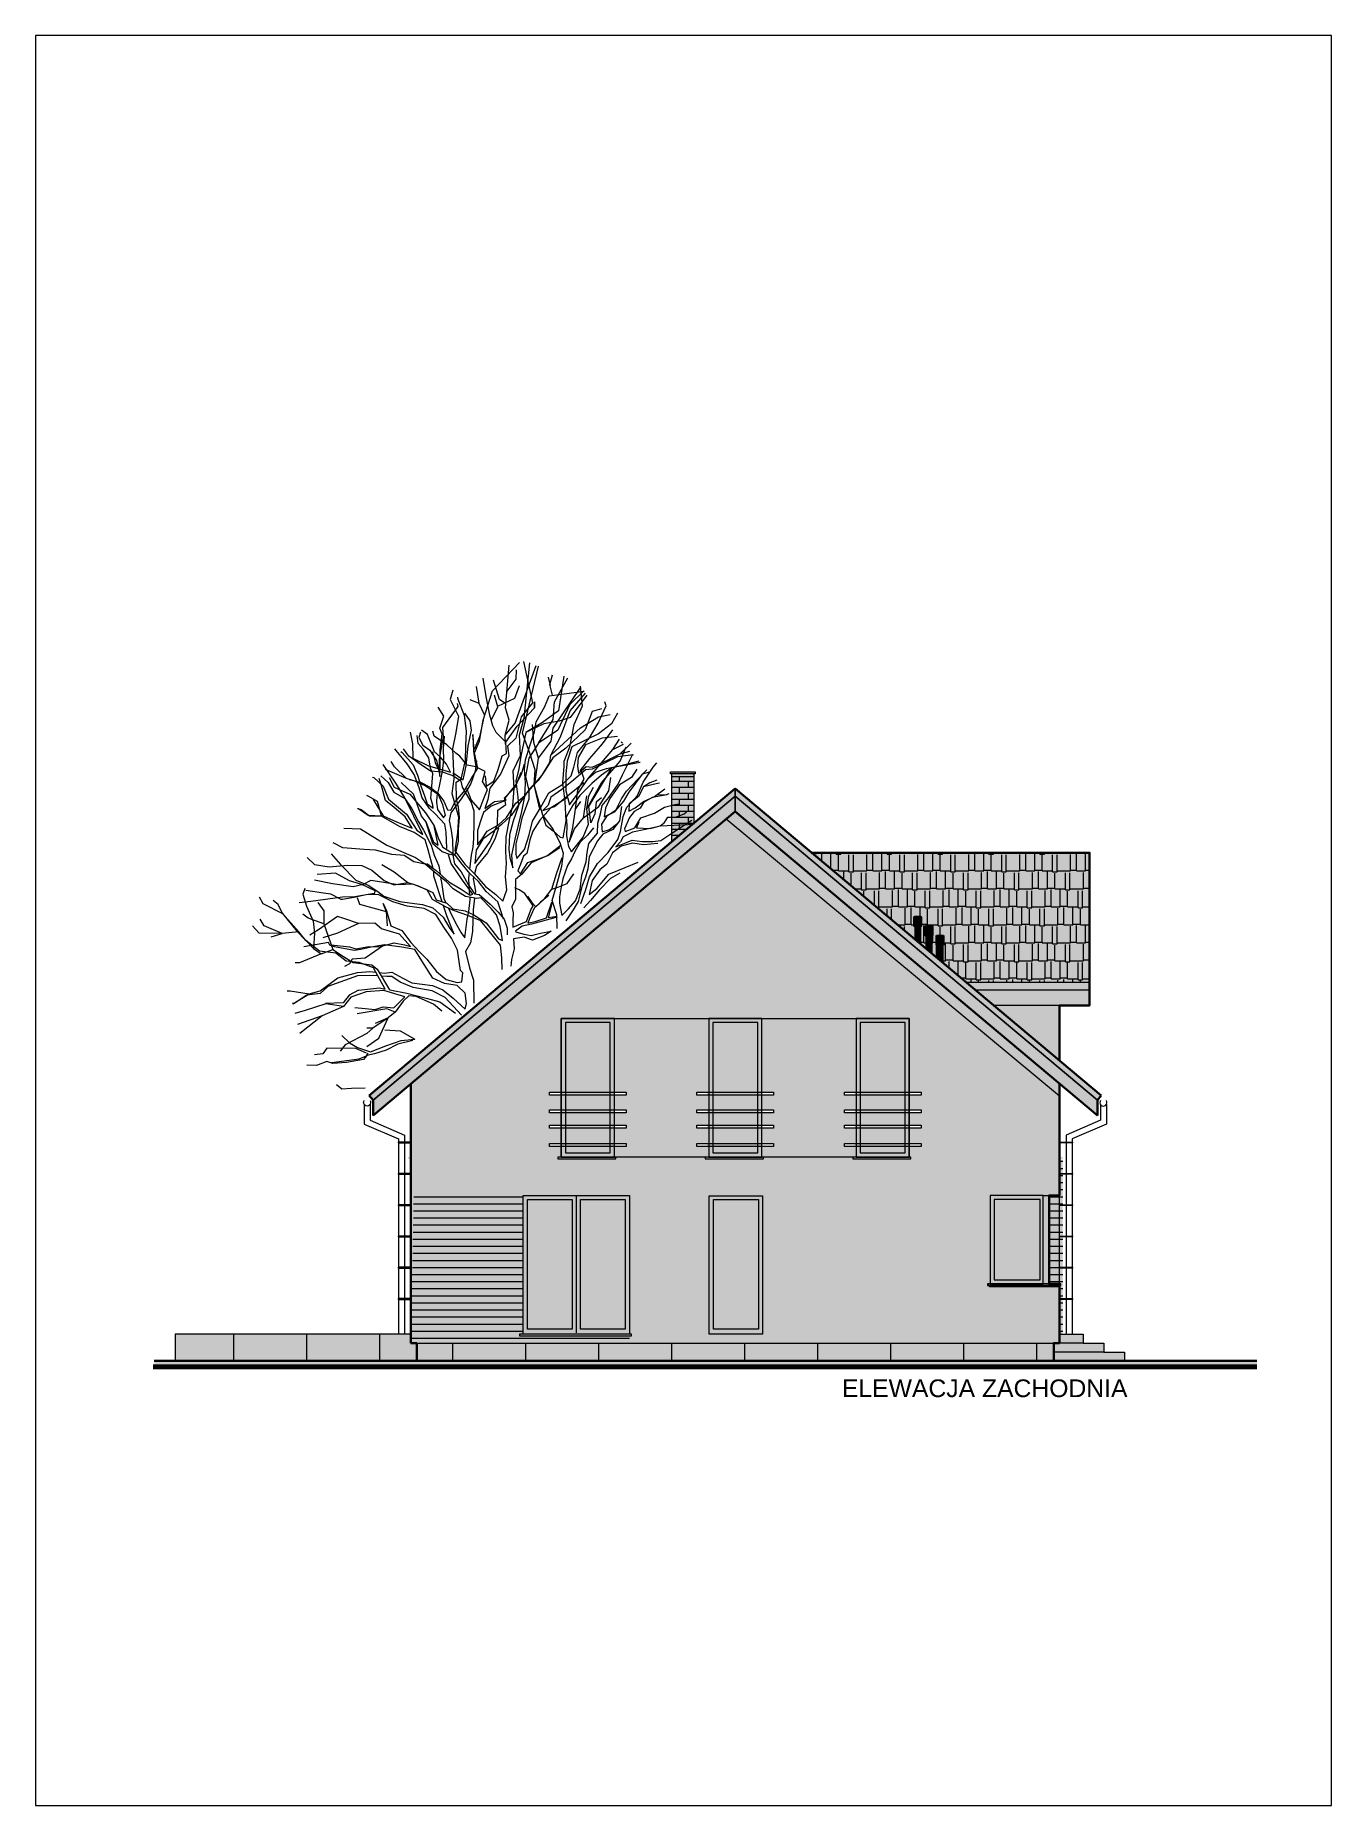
# Paper-space layout 'ELEW W' of a CAD drawing. Header units: millimetres. Extents: x -24 to 196, y -7 to 293.
# The model-space entities are those that its viewports show. They can reach past a viewport. Long polylines and large blocks are cut down to what shows.
import ezdxf

# ---------------------------------------------------------------- set-up
doc = ezdxf.new("R2010")
doc.units = ezdxf.units.MM
doc.layers.get('0').update_dxf_attribs({"lineweight": 0})
for name, color, linetype, lineweight in [('A-ELEWACJA CIENKA', 11, 'Continuous', 13), ('A-murowane', 3, 'Continuous', 35), ('A-RYS ELEWACJI', 30, 'Continuous', 35), ('A-wykończenie', 4, 'Continuous', 5), ('B-CEGŁA ale dr', 34, 'Continuous', 0), ('B-CIENIE', 251, 'Continuous', 0), ('B-DACHÓWKA', 250, 'Continuous', 0), ('B-DREWNO', 32, 'Continuous', 0), ('B-materiały', 9, 'Continuous', 0), ('B-opis', 7, 'Continuous', 0), ('B-STOLARKA OKIENNA', 32, 'Continuous', 0), ('B-SZKŁO', 153, 'Continuous', 0), ('C-DACH CIENKA', 191, 'Continuous', 0)]:
    doc.layers.add(name, color=color, linetype=linetype, lineweight=lineweight)
doc.layers.add('B-BIAŁY ELEM', color=7, linetype='Continuous', lineweight=0, true_color=0xf0f0f0)
doc.styles.get("Standard").update_dxf_attribs({"font": 'arial.ttf'})
pattern_1 = [(0, (0, 0), (0, 12), [])]

psp = doc.layouts.new('ELEW W')

msp = doc.modelspace()

# ---------------------------------------------------------------- texts
at = {"layer": 'B-opis', "insert": (-3550.1, -3117.9), "char_height": 30, "attachment_point": 1}
msp.add_mtext_dynamic_manual_height_columns('ELEWACJA ZACHODNIA', width=1113.576, gutter_width=12.5, heights=[0], dxfattribs=at)

# ---------------------------------------------------------------- blocks, each defined once
blk = doc.blocks.new('A$C3A4D36EB')
for p, q in [((69.3, 363.2), (11, 337.9)), ((69.3, 389.8), (69.3, 363.2)), ((79.3, 389.8), (79.3, 356.6)), ((11, 337.9), (11, 0)), ((79.3, 356.6), (21, 331.3)), ((21, 331.3), (21, 0))]:
    blk.add_line(p, q)
blk.add_arc((74.3, 393.1), 6, 145.1857, 33.4096)
blk = doc.blocks.new('A$C4FF02D7B')
for points in [[(0, 105), (-20, 105), (-20, 110), (0, 110), (90, 110), (110, 110), (110, 105), (90, 105)], [(0, 75), (-20, 75), (-20, 80), (0, 80), (90, 80), (110, 80), (110, 75), (90, 75)], [(0, 48.9), (-20, 48.9), (-20, 53.9), (0, 53.9), (90, 53.9), (110, 53.9), (110, 48.9), (90, 48.9)], [(0, 17.9), (-20, 17.9), (-20, 22.9), (0, 22.9), (90, 22.9), (110, 22.9), (110, 17.9), (90, 17.9)]]:
    blk.add_lwpolyline(points, close=True)
blk = doc.blocks.new('A$C17290186')
at = {"layer": 'B-materiały'}
for p, q in [((-341.7, 225.9), (-296, 273.8)), ((-289.2, 275.6), (-274, 205.1)), ((-288.2, 179.2), (-278.3, 273.1)), ((-352.8, 216.1), (-357.9, 247.2)), ((-330.2, 211), (-339.9, 243.9)), ((-320, 196.6), (-313.4, 269.3)), ((-316.7, 224.9), (-301.5, 245.3)), ((-303.4, 170.8), (-267.7, 268.9)), ((-301.5, 245.3), (-301.1, 261.6)), ((-290.8, 154), (-264, 267.5)), ((-243.6, 234.6), (-247.1, 249.1)), ((-244.6, 236.3), (-239.8, 252.9)), ((-236.7, 207.3), (-214, 248)), ((-220.7, 250.6), (-230, 191.7)), ((-409.1, 226.9), (-413.6, 211.2)), ((-413.6, 211.2), (-399.5, 182.5)), ((-400, 211.2), (-400.7, 214.9)), ((-389.5, 184.1), (-400, 211.2)), ((-364.2, 204.1), (-379.8, 210.3)), ((-364.2, 204.7), (-368.7, 233.2)), ((-357.8, 176.1), (-341.7, 225.9)), ((-346.6, 184.5), (-352.8, 216.1)), ((-332.7, 198.8), (-338.2, 218.6)), ((-332.7, 199.5), (-303.9, 213.1)), ((-319.1, 203.4), (-330.2, 211)), ((-303.9, 213.1), (-295.9, 234.6)), ((-253.1, 198.9), (-245.7, 217.1)), ((-245.7, 217.1), (-186.4, 224.9)), ((-239.8, 218.6), (-244.6, 236.3)), ((-239.1, 162.4), (-191.8, 232.2)), ((-187.2, 225.9), (-210.8, 202.4)), ((-209.9, 191.7), (-184, 221.7)), ((-181.6, 218.4), (-209.9, 180.6)), ((-189.4, 200.2), (-192.7, 233.4)), ((-424.3, 182.5), (-434, 197.9)), ((-431.2, 162.2), (-424.3, 182.5)), ((-425.9, 163.7), (-400, 199.2)), ((-399.5, 182.5), (-404.2, 154.9)), ((-400, 199.2), (-401.2, 204.1)), ((-386.1, 157.3), (-389.5, 184.1)), ((-379.9, 174.9), (-388.9, 188.1)), ((-355.5, 185), (-364.2, 204.1)), ((-341.5, 166.5), (-346.6, 184.5)), ((-343.7, 176.7), (-332.7, 198.8)), ((-313.4, 175.8), (-320, 196.6)), ((-293.2, 181.9), (-302.2, 145.5)), ((-299.8, 166), (-270.7, 196.6)), ((-274, 205.1), (-293.2, 181.9)), ((-270.7, 196.6), (-270.7, 207.3)), ((-270.7, 207.3), (-270.7, 196.6)), ((-267.9, 173), (-253.1, 198.9)), ((-230, 191.7), (-257.1, 172.2)), ((-239.1, 177.1), (-236.7, 207.3)), ((-210.8, 202.4), (-231.2, 158.8)), ((-209.9, 180.6), (-228.8, 174.5)), ((-226.7, 147.8), (-209.9, 191.7)), ((-203.4, 168.6), (-189.4, 200.2)), ((-192.5, 162.8), (-162.3, 181.9)), ((-172.6, 190.4), (-184.9, 159.8)), ((-156.9, 195.3), (-172.6, 190.4)), ((-162.6, 171), (-149.1, 200.2)), ((-162.3, 181.9), (-142.2, 185.5)), ((-149.1, 200.2), (-151.2, 207.3)), ((-129.8, 188.1), (-140.1, 169.6)), ((-481.5, 155.4), (-477.7, 135.7)), ((-468.1, 136.5), (-469.6, 150.2)), ((-464, 155.8), (-466.5, 146.8)), ((-451.8, 151.7), (-462, 158.8)), ((-440.2, 122.5), (-451.8, 151.7)), ((-440.7, 149.1), (-442.8, 157.5)), ((-426.9, 152.3), (-431.2, 162.2)), ((-430.3, 126.1), (-426.9, 152.3)), ((-424.8, 147), (-425.9, 163.7)), ((-404.2, 154.9), (-409.5, 127.2)), ((-386.8, 131.8), (-386.1, 157.3)), ((-382.8, 131.9), (-377.5, 158.9)), ((-377.5, 158.9), (-379.9, 174.9)), ((-373, 126), (-375.4, 151.4)), ((-375.4, 151.4), (-374.2, 123.4)), ((-357.8, 176.1), (-363.9, 147.8)), ((-363.6, 140.5), (-357.8, 176.1)), ((-335.8, 155.2), (-341.5, 166.5)), ((-319.3, 138.9), (-335.8, 155.2)), ((-320.3, 150.3), (-313.4, 175.8)), ((-320.3, 150.3), (-303.4, 170.8)), ((-319.9, 135.5), (-320.3, 150.3)), ((-319.3, 138.9), (-299.8, 166)), ((-296.2, 150.9), (-288.2, 179.2)), ((-294.6, 116), (-296.2, 150.9)), ((-285.1, 154.9), (-293.9, 114.7)), ((-278.5, 119.8), (-290.8, 154)), ((-257.1, 172.2), (-285.1, 154.9)), ((-254.7, 169.6), (-283, 156.2)), ((-278.3, 132.5), (-270.8, 156.2)), ((-271.9, 138), (-274, 168.6)), ((-270.8, 156.2), (-267.9, 173)), ((-263.7, 136.7), (-239.1, 177.1)), ((-231.2, 158.8), (-263.7, 136.7)), ((-228.8, 174.5), (-254.7, 169.6)), ((-243, 116.7), (-192.5, 162.8)), ((-242.4, 140.6), (-239.1, 162.4)), ((-184.9, 159.8), (-217.7, 128.3)), ((-210.5, 130.9), (-203.4, 168.6)), ((-162.3, 152.7), (-207.5, 130.9)), ((-177.4, 145.8), (-162.6, 171)), ((-140.1, 169.6), (-162.3, 152.7)), ((-155, 135.6), (-137.8, 159.3)), ((-505.3, 124.8), (-507.4, 127.5)), ((-486.7, 101.9), (-505.3, 124.8)), ((-497, 122.8), (-495.2, 121.1)), ((-495.2, 121.1), (-476.6, 100.1)), ((-483.4, 114.9), (-492.5, 127.3)), ((-477.7, 135.7), (-476.8, 111.3)), ((-459.1, 126.7), (-468.1, 136.5)), ((-466.5, 146.8), (-460, 133.4)), ((-460, 133.4), (-448.3, 124.9)), ((-450, 112.2), (-459.1, 126.7)), ((-448.3, 124.9), (-436.5, 107.8)), ((-443.6, 122.4), (-439.1, 104.4)), ((-419.1, 134.4), (-440.7, 149.1)), ((-430.6, 114), (-440.2, 122.5)), ((-431.9, 109.9), (-428.9, 126.1)), ((-430.4, 103.3), (-430.3, 126.1)), ((-428.9, 126.1), (-424.8, 147)), ((-423.5, 149), (-425.6, 128.2)), ((-425.6, 128.2), (-425.1, 108.1)), ((-404, 120), (-419.1, 134.4)), ((-409.5, 127.2), (-407.6, 76.3)), ((-387.6, 108.4), (-386.8, 131.8)), ((-386.7, 98.3), (-382.8, 131.9)), ((-374.2, 123.4), (-369.9, 96.7)), ((-363.9, 147.8), (-373, 126)), ((-372.5, 120.8), (-363.6, 140.5)), ((-366.5, 94.8), (-372.5, 120.8)), ((-318.2, 119.5), (-319.3, 138.9)), ((-302.2, 145.5), (-316.5, 131.6)), ((-316.5, 131.6), (-314, 115.6)), ((-285.7, 108.9), (-278.3, 132.5)), ((-263.7, 136.7), (-280.4, 111.7)), ((-263.7, 111.3), (-271.9, 138)), ((-263.7, 111.3), (-242.4, 140.6)), ((-243, 116.7), (-226.7, 147.8)), ((-217.7, 128.3), (-239.5, 112.1)), ((-220, 106.5), (-210.5, 130.9)), ((-207.5, 130.9), (-215.3, 106.6)), ((-203.6, 96.2), (-197.5, 121.2)), ((-197.5, 121.2), (-177.4, 145.8)), ((-184, 134.4), (-196.6, 112.5)), ((-155.7, 145.5), (-184, 134.4)), ((-179, 77.4), (-137.7, 126)), ((-176.5, 111), (-155, 135.6)), ((-129.7, 148.4), (-155.7, 145.5)), ((-137.7, 126), (-126.3, 143.8)), ((-137.7, 126), (-119.8, 135.5)), ((-125.3, 106.5), (-115.3, 130.6)), ((-125.1, 119), (-106.8, 136.8)), ((-125.1, 119), (-108.8, 123.6)), ((-123.5, 139.5), (-121.6, 137.5)), ((-504.8, 67.4), (-527.2, 100.9)), ((-487.4, 77), (-523.3, 92.2)), ((-508, 96.6), (-513.6, 105.8)), ((-487.4, 77), (-508, 96.6)), ((-474.8, 84), (-486.7, 101.9)), ((-462.5, 100.4), (-483.4, 114.9)), ((-476.8, 111.3), (-450.4, 98.7)), ((-476.6, 100.1), (-468.7, 82.9)), ((-446.8, 89.4), (-462.5, 100.4)), ((-450.4, 98.7), (-432.1, 93.2)), ((-446.9, 94.8), (-450, 112.2)), ((-442.7, 85.5), (-446.9, 94.8)), ((-439.1, 104.4), (-432.7, 90.5)), ((-436.5, 107.8), (-432, 88.5)), ((-432.7, 90.5), (-431.1, 80.5)), ((-432.1, 93.2), (-413.2, 87.6)), ((-432, 88.5), (-431.9, 109.9)), ((-431.1, 80.5), (-430.4, 103.3)), ((-419.6, 101.5), (-430.6, 114)), ((-425.1, 108.1), (-427.3, 89.3)), ((-413.2, 87.6), (-419.6, 101.5)), ((-397.1, 114.8), (-404, 120)), ((-384.7, 99.7), (-397.1, 114.8)), ((-394.8, 76), (-387.6, 108.4)), ((-391.5, 74.7), (-386.7, 98.3)), ((-369.9, 96.7), (-384.7, 99.7)), ((-378.1, 76.4), (-366.5, 94.8)), ((-368.8, 106.8), (-371, 89.3)), ((-354.3, 89.1), (-369.9, 96.7)), ((-339.8, 72.7), (-332.2, 92.3)), ((-332.2, 92.3), (-325.4, 115.3)), ((-314, 115.6), (-328, 84.4)), ((-325.4, 115.3), (-318.2, 119.5)), ((-306.7, 90.3), (-294.6, 116)), ((-305.3, 60.1), (-306.7, 90.3)), ((-297.4, 93.2), (-302.2, 72.3)), ((-293.9, 114.7), (-297.4, 93.2)), ((-292.5, 84.6), (-287.6, 102.1)), ((-287.3, 92.8), (-285.7, 108.9)), ((-286.1, 69.3), (-287.3, 92.8)), ((-280.4, 111.7), (-285.7, 80.7)), ((-269.5, 91.8), (-278.5, 119.8)), ((-271.2, 66.4), (-269.5, 91.8)), ((-270.7, 63.8), (-263.7, 111.3)), ((-252.4, 91), (-264.1, 73.9)), ((-257.6, 82.8), (-244.7, 103.9)), ((-239.5, 112.1), (-252.4, 91)), ((-244.7, 103.9), (-243, 116.7)), ((-222.4, 69.6), (-220.4, 97.8)), ((-220.4, 97.8), (-220, 106.5)), ((-215.3, 106.6), (-217.4, 85.1)), ((-208.6, 81.3), (-203.6, 96.2)), ((-184, 91.8), (-204.4, 74.1)), ((-196.6, 112.5), (-197.6, 97.7)), ((-197.6, 97.7), (-196, 86.3)), ((-196, 86.3), (-182.9, 97.4)), ((-193.4, 89.8), (-176.5, 111)), ((-172.6, 93.1), (-184, 91.8)), ((-182.9, 97.4), (-172.8, 96.3)), ((-178.3, 29.7), (-139.2, 95.1)), ((-172.8, 96.3), (-146.9, 108.4)), ((-129.8, 113.6), (-172.6, 93.1)), ((-167.2, 87.7), (-148.6, 94.2)), ((-139.2, 95.1), (-157, 82.6)), ((-156.9, 69.7), (-125.3, 106.5)), ((-148.6, 94.2), (-91.5, 105)), ((-148.6, 94.2), (-123.9, 98.9)), ((-146.9, 108.4), (-125.1, 119)), ((-115.2, 99.8), (-139.2, 95.1)), ((-102.6, 117), (-129.8, 113.6)), ((-123.9, 98.9), (-108.6, 103.3)), ((-121.5, 83.5), (-106.1, 113.6)), ((-108.6, 103.3), (-93.2, 106.8)), ((-106.1, 113.6), (-103.9, 118.3)), ((-97, 93.1), (-106.1, 78.5)), ((-95.2, 76.1), (-80.8, 91.2)), ((-86.3, 71), (-69.5, 96.2)), ((-80.8, 91.2), (-79.9, 92.5)), ((-69.5, 96.2), (-63, 103.7)), ((-545.4, 79.2), (-543.3, 78.5)), ((-543.3, 78.5), (-527.3, 63.8)), ((-530.7, 66.6), (-534.2, 76.8)), ((-530.9, 81.5), (-518.7, 70.2)), ((-523.3, 39.9), (-530.7, 66.6)), ((-527.3, 63.8), (-518.3, 42)), ((-518.7, 70.2), (-508.9, 53.7)), ((-517.1, 78.5), (-508.4, 62.5)), ((-508.4, 62.5), (-482.2, 50.5)), ((-490.3, 44.3), (-504.8, 67.4)), ((-475.6, 50.5), (-496.9, 70)), ((-475.2, 73.3), (-487.4, 77)), ((-483.3, 75.1), (-463.8, 70.9)), ((-456.9, 65.1), (-475.2, 73.3)), ((-466.9, 62.8), (-474.8, 84)), ((-468.7, 82.9), (-462.9, 62.9)), ((-461.1, 44.2), (-466.9, 62.8)), ((-463.8, 70.9), (-447.5, 62.6)), ((-462.9, 62.9), (-457.1, 47.6)), ((-433.1, 49.6), (-456.9, 65.1)), ((-447.5, 62.6), (-434.5, 52.2)), ((-426.6, 87.9), (-446.8, 89.4)), ((-446.3, 43.9), (-444.8, 63.3)), ((-444.8, 63.3), (-442.7, 85.5)), ((-432.7, 61), (-436.4, 47.5)), ((-427.3, 89.3), (-432.7, 61)), ((-410.4, 82.3), (-426.6, 87.9)), ((-407.6, 76.3), (-411, 51.5)), ((-394.8, 72.6), (-410.4, 82.3)), ((-409.2, 87), (-391.5, 74.7)), ((-403.4, 71.1), (-394.8, 76)), ((-402.7, 41.6), (-403.4, 71.1)), ((-392.5, 62.6), (-394.8, 72.6)), ((-377.8, 37.5), (-392.5, 62.6)), ((-390.9, 54), (-378.1, 76.4)), ((-385.7, 60.8), (-377.9, 40.2)), ((-378.6, 68.4), (-384.3, 58.8)), ((-371, 89.3), (-378.6, 68.4)), ((-358.5, 72.2), (-354.3, 89.1)), ((-350.1, 58.3), (-358.5, 72.2)), ((-354.1, 81.7), (-352.3, 64.3)), ((-352.3, 64.3), (-339.8, 72.7)), ((-346.2, 60.5), (-349.7, 41.6)), ((-328, 84.4), (-346.2, 60.5)), ((-321.6, 44.3), (-302.7, 62.9)), ((-320.3, 43.7), (-302.1, 66.3)), ((-307.2, 30.6), (-305.3, 60.1)), ((-302.7, 62.9), (-293.2, 87.9)), ((-302.2, 72.3), (-298.9, 45.6)), ((-302.1, 66.3), (-292.5, 84.6)), ((-286.8, 46.5), (-286.1, 69.3)), ((-286.2, 48.6), (-268, 71.1)), ((-285.7, 80.7), (-280.4, 56.7)), ((-264.1, 73.9), (-279.1, 59.5)), ((-265.4, 45.7), (-271.2, 66.4)), ((-261.6, 24.8), (-270.7, 63.8)), ((-268, 71.1), (-257.6, 82.8)), ((-246.1, 52.9), (-224.3, 66.2)), ((-224.3, 66.2), (-208.6, 81.3)), ((-204.4, 74.1), (-224.1, 58.2)), ((-218.3, 38.2), (-222.4, 69.6)), ((-217.4, 85.1), (-217.4, 56.3)), ((-214.5, 47.7), (-186.9, 70.5)), ((-197.2, 57.6), (-186.1, 75.9)), ((-196.5, 52.1), (-179, 77.4)), ((-173.4, 68.8), (-193.7, 48.2)), ((-186.1, 75.9), (-190.6, 89.2)), ((-181.7, 25.7), (-156.9, 69.7)), ((-179, 77.4), (-167.2, 87.7)), ((-178.3, 47.9), (-170.5, 62.5)), ((-157, 82.6), (-173.4, 68.8)), ((-144.7, 44.7), (-128.5, 67.2)), ((-144.6, 56.3), (-141, 78.5)), ((-126.5, 66.1), (-142.6, 43.4)), ((-128.5, 67.2), (-121.5, 83.5)), ((-106.1, 78.5), (-126.5, 66.1)), ((-114.8, 55.5), (-95.2, 76.1)), ((-88, 84.3), (-110.7, 53.6)), ((-95.8, 48), (-86.3, 71)), ((-85.5, 63), (-94.4, 46.7)), ((-75.6, 87.8), (-88, 84.3)), ((-74.9, 69.9), (-85.5, 63)), ((-62.1, 68.7), (-85.5, 63)), ((-62.9, 74.1), (-74.9, 69.9)), ((-58.6, 69.4), (-62.1, 68.7)), ((-551.6, 46.6), (-554.7, 48)), ((-536.7, 38.3), (-551.6, 46.6)), ((-544.1, 41.4), (-527.3, 13.7)), ((-530, 13.6), (-536.7, 38.3)), ((-508.3, 27.6), (-523.3, 39.9)), ((-518.3, 42), (-487.9, 16.3)), ((-508.9, 53.7), (-490.6, 43.4)), ((-490.6, 43.4), (-478.7, 25.6)), ((-459.9, -17.8), (-490.3, 44.3)), ((-482.2, 50.5), (-455.4, 18.9)), ((-462.3, 13.3), (-475.6, 50.5)), ((-448.6, 26.4), (-461.1, 44.2)), ((-457.1, 47.6), (-452.8, 34.3)), ((-452.8, 34.3), (-442.5, 26.5)), ((-442.7, 31.9), (-446.3, 43.9)), ((-442.5, 26.5), (-442.7, 31.9)), ((-436.4, 47.5), (-436.8, 36.7)), ((-436.8, 36.7), (-435.1, 24.7)), ((-434.5, 52.2), (-424.1, 38.4)), ((-425.9, 32.3), (-433.1, 49.6)), ((-421.5, 15), (-425.9, 32.3)), ((-424.1, 38.4), (-418.3, 23.8)), ((-412.3, 23.3), (-405.3, 37.5)), ((-411, 51.5), (-399.3, 12.2)), ((-394, 44.5), (-405.7, 28.1)), ((-405.3, 37.5), (-390.9, 54)), ((-399.7, 28.3), (-402.7, 41.6)), ((-384.3, 58.8), (-394, 44.5)), ((-377.9, 40.2), (-364, 23.8)), ((-372.7, 21.6), (-377.8, 37.5)), ((-364, 23.8), (-356.5, 43.4)), ((-344.1, 30.3), (-357.2, 19.3)), ((-356.5, 43.4), (-350.1, 58.3)), ((-349.7, 41.6), (-354.7, 26.1)), ((-354.7, 26.1), (-338.2, 37.9)), ((-320.8, 39), (-344.1, 30.3)), ((-338.2, 37.9), (-318.9, 40.4)), ((-332.5, 23.3), (-319.3, 33)), ((-319.3, 33), (-321.6, 44.3)), ((-318.9, 40.4), (-320.3, 43.7)), ((-318.1, 10.9), (-302, 35.4)), ((-312.7, 7), (-307.2, 30.6)), ((-279.1, 59.5), (-310.2, 14.4)), ((-297.8, 30.8), (-306.6, 4.5)), ((-302, 35.4), (-286.2, 48.6)), ((-298.9, 45.6), (-297.8, 30.8)), ((-292.2, 20.9), (-286.8, 46.5)), ((-280, 42), (-291.9, 9.5)), ((-280.4, 56.7), (-280, 42)), ((-256.6, 15.1), (-265.4, 45.7)), ((-260.2, 27.1), (-246.1, 52.9)), ((-247.6, 32.1), (-256.7, 22.5)), ((-242.6, 45.6), (-247.6, 32.1)), ((-215.1, 44.3), (-243.4, 26.8)), ((-224.1, 58.2), (-242.6, 45.6)), ((-236.8, 29.7), (-214.5, 47.7)), ((-216.8, 5.4), (-218.3, 38.2)), ((-217.4, 56.3), (-211.4, 32.3)), ((-205.4, 31.8), (-216.9, 11.4)), ((-211.4, 32.3), (-196.5, 52.1)), ((-193.7, 48.2), (-205.4, 31.8)), ((-200.8, 24.8), (-197.2, 57.6)), ((-200.8, 24.8), (-191.8, 38.1)), ((-187.3, 10.1), (-181.6, 47.9)), ((-181.7, 25.7), (-178.3, 47.9)), ((-165.9, 36.8), (-168, 17.3)), ((-156.9, 44.3), (-165.9, 36.8)), ((-161.4, 29.7), (-144.6, 56.3)), ((-158.7, 16.9), (-155.7, 31)), ((-155.7, 31), (-144.7, 44.7)), ((-142.6, 43.4), (-150.3, 26.5)), ((-134, 20.9), (-123.2, 42.6)), ((-119.7, 38.6), (-133.4, 22.9)), ((-123.2, 42.6), (-114.8, 55.5)), ((-110.7, 53.6), (-119.7, 38.6)), ((-114.1, 28.7), (-95.8, 48)), ((-110.2, 34.2), (-110.6, 21.4)), ((-94.4, 46.7), (-110.2, 34.2)), ((-100, 27.1), (-85.5, 38.2)), ((-85.5, 36.1), (-91.3, 26.6)), ((-85.5, 38.2), (-67, 46.7)), ((-70.9, 44.6), (-85.5, 36.1)), ((-45.6, 49.2), (-70.9, 44.6)), ((-67, 46.7), (-49.3, 59.5)), ((-63.7, 49.4), (-46.9, 49.9)), ((-50.4, 28.3), (-32.4, 32.8)), ((-46.9, 49.9), (-42.1, 51.7)), ((-32.4, 32.8), (-25.6, 33.9)), ((-569.2, 25.4), (-570.8, 25.5)), ((-570.4, 26), (-564.5, 24.2)), ((-552.8, 14.4), (-569.2, 25.4)), ((-564.5, 24.2), (-550.1, 13.8)), ((-530, 12.9), (-552.8, 14.4)), ((-550.1, 13.8), (-530, 13.6)), ((-499.4, -4.4), (-530, 12.9)), ((-527.3, 13.7), (-509.7, 6.1)), ((-509.7, 6.1), (-490.8, -2.2)), ((-489.8, 11.9), (-508.3, 27.6)), ((-477.9, -7.2), (-489.8, 11.9)), ((-487.9, 16.3), (-469.9, -10.4)), ((-478.7, 25.6), (-467.4, 3.8)), ((-467.4, 3.8), (-459, -10.7)), ((-454.7, 4.1), (-462.3, 13.3)), ((-455.4, 18.9), (-440.7, -3.2)), ((-454.7, 4.1), (-441.9, -31.2)), ((-448.8, -15.9), (-454.7, 4.1)), ((-438.9, 17.2), (-448.6, 26.4)), ((-422.4, -0.4), (-438.9, 17.2)), ((-435.1, 24.7), (-424.7, 10.2)), ((-424.7, 10.2), (-421.5, 15)), ((-418.3, 23.8), (-412.3, 23.3)), ((-412.2, 18.6), (-415.2, 5.8)), ((-415.2, 5.8), (-412.1, -10.9)), ((-405.7, 28.1), (-412.2, 18.6)), ((-399.3, 12.2), (-401.3, -14.7)), ((-397.9, 10.9), (-399.7, 28.3)), ((-399.4, -9.3), (-397.9, 10.9)), ((-373.5, -24.7), (-372.9, 2.1)), ((-372.9, 2.1), (-372.7, 21.6)), ((-360.3, 9.8), (-367.2, -11.1)), ((-357.2, 19.3), (-360.3, 9.8)), ((-333.2, -0.9), (-332.5, 23.3)), ((-331.9, -1.5), (-318.1, 10.9)), ((-310.2, 14.4), (-327.2, -1.4)), ((-318.6, -22), (-312.7, 7)), ((-306.6, 4.5), (-312.7, -18.5)), ((-297.7, -2), (-292.2, 20.9)), ((-291.9, 9.5), (-296.8, -11.4)), ((-279.9, -18.3), (-273.7, 4.6)), ((-273.7, 4.6), (-260.2, 27.1)), ((-261.7, 6.3), (-273.3, -12.1)), ((-243.4, 26.8), (-261.7, 6.3)), ((-256.7, 22.5), (-236.8, 29.7)), ((-239.9, -7.3), (-256.6, 15.1)), ((-255.9, 11.4), (-251.4, -2.2)), ((-222.1, -23.6), (-216.8, 5.4)), ((-216.9, 11.4), (-215.9, -2)), ((-205.4, -5.8), (-200.8, 24.8)), ((-202.9, -8.1), (-187.3, 10.1)), ((-187.3, 10.1), (-161.4, 29.7)), ((-179.1, -0.4), (-181.7, 25.7)), ((-175, 1.7), (-178.3, 29.7)), ((-168, 17.3), (-175, 1.7)), ((-163.9, -15.4), (-163, 1.4)), ((-163, 1.4), (-158.7, 16.9)), ((-148.6, 12.4), (-156.9, -0.5)), ((-150.3, 26.5), (-152.6, 12.3)), ((-152.6, 12.3), (-134, 20.9)), ((-133.4, 22.9), (-148.6, 12.4)), ((-143.3, -9.5), (-129.5, 1.5)), ((-126.5, 5.3), (-137.7, -9.4)), ((-123.2, 29.3), (-126.5, 5.3)), ((-124.5, -13.1), (-120.4, 12.5)), ((-120.4, 12.5), (-114.1, 28.7)), ((-109.6, 10.7), (-117.9, -8.2)), ((-110.6, 21.4), (-100, 27.1)), ((-101.8, 21), (-109.6, 10.7)), ((-91.3, 26.6), (-101.8, 21)), ((-100.5, -6.5), (-90.2, 10.6)), ((-93.4, 3.1), (-97.8, -6.4)), ((-90.2, 10.6), (-66.9, 18.5)), ((-66.9, 18.5), (-50.4, 28.3)), ((-57.7, -3.4), (-50.4, 2.2)), ((-50.4, 2.2), (-44.6, 11.7)), ((-44.6, 11.7), (-31.2, 11.4)), ((-31.2, 11.4), (-16.6, 17.1)), ((-21.4, -5.2), (-3.6, 6.3)), ((-16.6, 17.1), (-13, 20.3)), ((-10.4, -0.9), (0, 0)), ((-593.8, -7), (-565.5, -8.1)), ((-565.5, -8.1), (-520.7, -36.1)), ((-474.4, -14.5), (-499.4, -4.4)), ((-490.8, -2.2), (-477.9, -7.2)), ((-455.9, -26.8), (-474.4, -14.5)), ((-469.9, -10.4), (-459.9, -17.8)), ((-459, -10.7), (-445.7, -35.9)), ((-450.8, -44.1), (-455.9, -26.8)), ((-443, -33.8), (-448.8, -15.9)), ((-440.7, -3.2), (-433.2, -25.5)), ((-434, -36.1), (-440.7, -3.2)), ((-433.2, -25.5), (-426.1, -39.4)), ((-420.1, -13.8), (-422.4, -0.4)), ((-419.4, -41.9), (-420.1, -13.8)), ((-412.1, -10.9), (-409.7, -26.9)), ((-409.7, -26.9), (-409.1, -50.1)), ((-401.3, -14.7), (-405.9, -45.6)), ((-403.2, -46.9), (-399.6, -29.4)), ((-399.6, -29.4), (-399.4, -9.3)), ((-374.5, -39.5), (-373.5, -24.7)), ((-358.1, -25.6), (-369.7, -44.7)), ((-367.2, -11.1), (-367.2, -35.3)), ((-367.2, -35.3), (-359.5, -25)), ((-359.5, -25), (-351.1, -12.1)), ((-339, -11.8), (-358.1, -25.6)), ((-351.1, -12.1), (-331.9, -1.5)), ((-338, -25.8), (-350.1, -48.9)), ((-345.9, -30), (-333.2, -0.9)), ((-327.2, -1.4), (-339, -11.8)), ((-331.8, -6.9), (-338, -25.8)), ((-319.2, -46.5), (-318.6, -22)), ((-312.7, -18.5), (-314.1, -42.6)), ((-309.1, -53.2), (-303.1, -25.6)), ((-303.1, -25.6), (-297.7, -2)), ((-296.8, -11.4), (-302.3, -33.6)), ((-287.3, -43.3), (-279.9, -18.3)), ((-278.3, -27), (-280.7, -37.8)), ((-273.3, -12.1), (-278.3, -27)), ((-251.4, -2.2), (-239.1, -11.9)), ((-227.2, -31.8), (-239.9, -7.3)), ((-239.1, -11.9), (-226.8, -22.4)), ((-226.8, -22.4), (-222.1, -23.6)), ((-215.9, -2), (-216.1, -20.1)), ((-216.1, -20.1), (-213, -38.1)), ((-212, -31.2), (-202.9, -8.1)), ((-210.8, -27.6), (-205.4, -5.8)), ((-208.1, -47.4), (-187.9, -22.7)), ((-180.6, -19.2), (-193.1, -30.9)), ((-187.9, -22.7), (-179.1, -0.4)), ((-170.5, -6.8), (-180.6, -19.2)), ((-178.3, -33.2), (-163.9, -15.4)), ((-163.6, -28.8), (-177.7, -56)), ((-154.5, -17.2), (-163.6, -28.8)), ((-156.9, -0.5), (-156, -13.2)), ((-156, -13.2), (-143.3, -9.5)), ((-137.7, -9.4), (-154.5, -17.2)), ((-145.7, -48.5), (-129.5, -26.6)), ((-132.5, -38.8), (-104.7, -27.3)), ((-129.5, -26.6), (-124.5, -13.1)), ((-120.2, -21.7), (-124.7, -30.5)), ((-104.3, -13.9), (-120.2, -21.7)), ((-117.9, -8.2), (-117.1, -12.9)), ((-117.1, -12.9), (-100.5, -6.5)), ((-104.7, -27.3), (-87.8, -29.6)), ((-82.3, -9.4), (-104.3, -13.9)), ((-97.8, -6.4), (-74.3, -7.8)), ((-87.8, -29.6), (-69.7, -29.8)), ((-59.7, -4.1), (-82.3, -9.4)), ((-74.3, -7.8), (-57.7, -3.4)), ((-69.7, -29.8), (-56.4, -28.1)), ((-57.7, -3.4), (-10.4, -0.9)), ((-56.4, -28.1), (-41.2, -17.7)), ((-41.2, -17.7), (-21.4, -5.2)), ((-655.8, -56.9), (-643.5, -68.9)), ((-615.2, -50.7), (-599.5, -68.9)), ((-595.7, -40.3), (-611.9, -32.3)), ((-559.4, -43.4), (-595.7, -40.3)), ((-540, -44.3), (-559.4, -43.4)), ((-512.3, -51.6), (-540, -44.3)), ((-520.7, -36.1), (-472.6, -56.7)), ((-491.5, -53.8), (-512.3, -51.6)), ((-475.1, -64.1), (-491.5, -53.8)), ((-472.6, -56.7), (-459, -65.7)), ((-442.5, -75.3), (-450.8, -44.1)), ((-445.7, -35.9), (-440.5, -53.2)), ((-427.3, -47.5), (-443, -33.8)), ((-441.9, -31.2), (-434, -36.1)), ((-440.5, -53.2), (-432.7, -71.1)), ((-414.4, -51.9), (-427.3, -47.5)), ((-426.1, -39.4), (-418.6, -43.9)), ((-418.6, -43.9), (-405.7, -52.3)), ((-412, -67.2), (-416.3, -52.4)), ((-404.3, -53.6), (-414.4, -51.9)), ((-409, -52.8), (-406, -67.7)), ((-405.9, -45.6), (-388.5, -68)), ((-405.7, -52.3), (-403.2, -46.9)), ((-393.2, -68.1), (-404.3, -53.6)), ((-380.3, -77.2), (-377.5, -53)), ((-377.5, -53), (-374.5, -39.5)), ((-369.7, -44.7), (-371.8, -66.9)), ((-371.8, -66.9), (-358.2, -47.8)), ((-350.1, -48.9), (-369, -71.5)), ((-358.2, -47.8), (-345.9, -30)), ((-317.9, -67.1), (-319.2, -46.5)), ((-314.1, -42.6), (-312.4, -57.4)), ((-312.4, -57.4), (-307.3, -74.7)), ((-307.3, -74.7), (-309.1, -53.2)), ((-302.3, -33.6), (-302.5, -51.7)), ((-302.5, -51.7), (-300.3, -58.4)), ((-300.3, -58.4), (-287.3, -43.3)), ((-289, -54.8), (-295.3, -71)), ((-283.8, -49.9), (-289, -54.8)), ((-280.7, -37.8), (-283.8, -49.9)), ((-282, -65.3), (-264.7, -59.5)), ((-248.1, -53.7), (-276, -65.8)), ((-264.7, -59.5), (-248.1, -53.7)), ((-225.5, -36.1), (-248.1, -53.7)), ((-248.1, -53.7), (-227.7, -39.8)), ((-233.3, -84.9), (-223.4, -56.9)), ((-221.4, -50.4), (-227.2, -31.8)), ((-224.2, -71.9), (-221.4, -50.4)), ((-207.8, -59.4), (-214.9, -70.3)), ((-213, -38.1), (-208.1, -47.4)), ((-202.1, -46.5), (-207.8, -59.4)), ((-193.1, -30.9), (-202.1, -46.5)), ((-182.8, -64.2), (-181.2, -48.7)), ((-181.2, -48.7), (-178.3, -33.2)), ((-177.7, -56), (-179.9, -76.2)), ((-164, -67), (-145.7, -48.5)), ((-138.3, -49), (-147.9, -68)), ((-123.8, -37.9), (-138.3, -49)), ((-124.7, -30.5), (-132.5, -38.8)), ((-104.5, -32.7), (-123.8, -37.9)), ((-85, -35.6), (-104.5, -32.7)), ((-61.6, -33), (-85, -35.6)), ((-643.5, -68.9), (-618.5, -72.5)), ((-608, -83.5), (-639, -85.9)), ((-618.5, -72.5), (-587.2, -70.2)), ((-584.3, -96.3), (-608, -83.5)), ((-599.5, -68.9), (-573.6, -95.4)), ((-587.2, -70.2), (-563.5, -70.3)), ((-563.5, -70.3), (-546.5, -78.6)), ((-546.5, -78.6), (-525.3, -96.2)), ((-529.7, -68.9), (-508.4, -81)), ((-508.4, -81), (-485.6, -99.2)), ((-456.2, -68.3), (-475.1, -64.1)), ((-459, -65.7), (-448.1, -70.8)), ((-440.5, -81.3), (-456.2, -68.3)), ((-448.1, -70.8), (-452.9, -67.6)), ((-452.9, -67.6), (-437.2, -79.2)), ((-441, -88.7), (-441.2, -80)), ((-438.1, -98.7), (-441, -88.7)), ((-420, -98.3), (-440.5, -81.3)), ((-437.2, -79.2), (-415.9, -98.2)), ((-432.7, -71.1), (-430.6, -85.2)), ((-392.5, -95.6), (-412, -67.2)), ((-406, -67.7), (-394.9, -81.5)), ((-394.9, -81.5), (-383, -102.7)), ((-380.1, -83.9), (-393.2, -68.1)), ((-388.5, -68), (-372.7, -84.3)), ((-381.9, -91.3), (-381, -83.7)), ((-365.7, -97.6), (-380.1, -83.9)), ((-373.7, -89.9), (-374.5, -93.1)), ((-372.7, -84.3), (-353.4, -106)), ((-369, -71.5), (-372.3, -84.4)), ((-319.6, -89.7), (-317.9, -67.1)), ((-317.7, -111.8), (-319.6, -89.7)), ((-292.3, -85), (-302.8, -94)), ((-295.3, -71), (-299.1, -79.8)), ((-299.1, -79.8), (-294.3, -84.4)), ((-294.3, -84.4), (-282, -65.3)), ((-285.1, -76.8), (-292.3, -85)), ((-276, -65.8), (-285.1, -76.8)), ((-241.3, -110.5), (-233.3, -84.9)), ((-233.4, -105), (-224.2, -71.9)), ((-214.9, -70.3), (-222.3, -93.3)), ((-215.4, -101.2), (-203.8, -84.8)), ((-193.1, -110.7), (-190.3, -87.1)), ((-190.3, -87.1), (-182.8, -64.2)), ((-184.3, -113.1), (-177.5, -89.5)), ((-179.9, -76.2), (-184.2, -90.3)), ((-177.5, -89.5), (-164, -67)), ((-159.7, -77.7), (-172.7, -96.1)), ((-164.9, -109.3), (-144.8, -85.3)), ((-147.9, -68), (-159.7, -77.7)), ((-144.8, -85.3), (-116.9, -73.9)), ((-126, -83.5), (-141.9, -92.6)), ((-116.9, -73.9), (-95, -64.6)), ((-660.2, -109.4), (-663.2, -118.9)), ((-663.2, -118.9), (-657.2, -139.4)), ((-628.6, -117.6), (-658.3, -112.9)), ((-613.1, -101.8), (-643.5, -95.6)), ((-615.9, -119.3), (-628.6, -117.6)), ((-598.2, -128.2), (-615.9, -119.3)), ((-578, -106.9), (-613.1, -101.8)), ((-563.3, -102.5), (-584.3, -96.3)), ((-561.3, -102.5), (-578, -106.9)), ((-575.5, -122.9), (-552.9, -119)), ((-573.6, -95.4), (-552.6, -103.6)), ((-540.9, -113.4), (-563.3, -102.5)), ((-548.1, -96.1), (-561.3, -102.5)), ((-535.4, -119.9), (-556.2, -120.4)), ((-552.9, -119), (-541.5, -117.4)), ((-552.6, -103.6), (-536.2, -114.6)), ((-529.2, -99), (-548.1, -96.1)), ((-541.5, -117.4), (-540.9, -113.4)), ((-536.2, -114.6), (-526, -122.4)), ((-511, -132), (-535.4, -119.9)), ((-501.6, -103), (-529.2, -99)), ((-525.3, -96.2), (-509, -103.2)), ((-509, -103.2), (-485.6, -99.2)), ((-476.8, -102.4), (-501.6, -103)), ((-485.6, -99.2), (-468.1, -104.8)), ((-452.5, -111.8), (-476.8, -102.4)), ((-468.1, -104.8), (-443, -116.3)), ((-443.3, -128.3), (-452.5, -111.8)), ((-443, -116.3), (-437.3, -128.9)), ((-432.2, -116.7), (-438.1, -98.7)), ((-427.4, -131.9), (-432.2, -116.7)), ((-429.8, -90.2), (-427.9, -102.5)), ((-427.9, -102.5), (-424.6, -126.5)), ((-408.3, -110), (-420, -98.3)), ((-415.9, -98.2), (-394.9, -110.4)), ((-387.8, -122.9), (-408.3, -110)), ((-394.9, -110.4), (-379.9, -120.7)), ((-375.2, -119.3), (-392.5, -95.6)), ((-383, -102.7), (-372.5, -118.5)), ((-381.1, -105.6), (-381.9, -91.3)), ((-380.2, -120.5), (-381.1, -105.6)), ((-379.9, -120.7), (-375.2, -119.3)), ((-374.5, -93.1), (-370.6, -113.8)), ((-372.5, -118.5), (-364.5, -119.7)), ((-370.6, -113.8), (-371.2, -118.7)), ((-352.5, -114.7), (-365.7, -97.6)), ((-364.5, -119.7), (-346, -136)), ((-353.4, -106), (-336.3, -119.6)), ((-332.6, -132.3), (-352.5, -114.7)), ((-336.3, -119.6), (-324, -130.7)), ((-324, -130.7), (-317.7, -111.8)), ((-296.3, -111.9), (-303.7, -108.1)), ((-302.8, -94), (-303, -112.1)), ((-303, -112.1), (-302.6, -127.5)), ((-286.7, -117.7), (-296.3, -111.9)), ((-272.8, -138.8), (-286.7, -117.7)), ((-254.3, -127.6), (-241.3, -110.5)), ((-241.3, -110.5), (-229.4, -106.9)), ((-240.9, -130), (-233.4, -105)), ((-229.4, -106.9), (-215.4, -101.2)), ((-225.3, -106.8), (-228.3, -123.6)), ((-222.3, -93.3), (-225.3, -106.8)), ((-201.3, -130.3), (-193.1, -110.7)), ((-193.5, -120.1), (-196.6, -131.5)), ((-190.5, -105.9), (-193.5, -120.1)), ((-191.8, -134.8), (-184.3, -113.1)), ((-184.2, -90.3), (-190.5, -105.9)), ((-172.7, -96.1), (-178.1, -119.7)), ((-178.1, -119.7), (-164.9, -109.3)), ((-160.2, -111.9), (-175.8, -129.7)), ((-141.9, -92.6), (-160.2, -111.9)), ((-737.5, -123.8), (-731.5, -134.8)), ((-731.5, -134.8), (-698.1, -152.1)), ((-705.3, -136.5), (-714, -129.9)), ((-698.1, -152.1), (-705.3, -136.5)), ((-669.4, -133.4), (-650.1, -131.1)), ((-657.2, -139.4), (-645.9, -165)), ((-650.1, -131.1), (-596.3, -123.5)), ((-638.2, -133.2), (-628, -147.5)), ((-628, -147.5), (-628, -169.3)), ((-596.2, -128.1), (-598.2, -128.2)), ((-596.3, -123.5), (-575.5, -122.9)), ((-576.2, -125), (-596.2, -128.1)), ((-556.2, -120.4), (-576.2, -125)), ((-566.7, -136.6), (-571, -125.6)), ((-521.6, -149), (-566.7, -136.6)), ((-521.6, -149), (-527.3, -135)), ((-527.3, -135), (-521.6, -147.4)), ((-526, -122.4), (-498.9, -131.7)), ((-521.6, -147.4), (-514, -173)), ((-520.1, -172.7), (-521.6, -149)), ((-486.6, -139.5), (-511, -132)), ((-498.9, -131.7), (-474, -135.1)), ((-457.7, -143.4), (-486.6, -139.5)), ((-474, -135.1), (-460.6, -136.8)), ((-460.6, -136.8), (-443, -142.4)), ((-438, -153.7), (-457.7, -143.4)), ((-420.2, -141.2), (-443.3, -128.3)), ((-443, -142.4), (-425.2, -158.1)), ((-437.3, -128.9), (-419.1, -134.4)), ((-419.2, -155.9), (-425.7, -137.3)), ((-424.6, -126.5), (-421, -133.9)), ((-406, -147.5), (-420.2, -141.2)), ((-419.1, -134.4), (-408.8, -144.2)), ((-416.5, -142.8), (-414, -147.7)), ((-414, -147.7), (-404.8, -167.6)), ((-408.8, -144.2), (-387.9, -147.1)), ((-383.7, -155), (-406, -147.5)), ((-387.9, -147.1), (-373.7, -154.1)), ((-368.3, -126.5), (-387.8, -122.9)), ((-384.9, -161.7), (-381.8, -148.3)), ((-381.8, -148.3), (-379.7, -128.8)), ((-379.7, -128.8), (-379.9, -124.4)), ((-374.5, -145.4), (-375.6, -182.3)), ((-372.1, -125.8), (-374.5, -145.4)), ((-361.6, -125.6), (-368.3, -126.5)), ((-343.8, -143.3), (-361.6, -125.6)), ((-346, -136), (-332.2, -149.7)), ((-334.8, -154.4), (-343.8, -143.3)), ((-326.9, -148.9), (-332.6, -132.3)), ((-332.2, -149.7), (-321.8, -161.5)), ((-323, -161.3), (-326.9, -148.9)), ((-302.6, -127.5), (-309.2, -140.6)), ((-309.2, -140.6), (-306.9, -150.6)), ((-284.2, -165.2), (-276.7, -145.6)), ((-282.6, -122.3), (-275, -133.5)), ((-271.4, -142.8), (-279, -160.4)), ((-276.7, -145.6), (-272.8, -138.8)), ((-275, -133.5), (-268.1, -140.7)), ((-260.2, -132.5), (-271.4, -142.8)), ((-268.1, -140.7), (-254.3, -127.6)), ((-246.4, -121.4), (-260.2, -132.5)), ((-250.2, -159), (-241.3, -132.4)), ((-246.9, -159.4), (-240.3, -132.4)), ((-232.9, -153.9), (-240.9, -130)), ((-228.3, -123.6), (-228, -134.3)), ((-228, -134.3), (-224.1, -155)), ((-224.1, -155), (-213.7, -144.7)), ((-204.9, -145.8), (-217.2, -164.2)), ((-213.7, -144.7), (-201.3, -130.3)), ((-196.6, -131.5), (-204.9, -145.8)), ((-175.8, -129.7), (-186.9, -142)), ((-737.5, -185.3), (-749, -172.6)), ((-728.8, -172.6), (-736, -161.5)), ((-698.4, -185.8), (-728.8, -172.6)), ((-670.3, -183), (-698.1, -152.1)), ((-698.1, -152.1), (-673.4, -182)), ((-654.5, -159.9), (-663.4, -153)), ((-628, -169.3), (-654.5, -159.9)), ((-637.1, -179.5), (-651.3, -188.4)), ((-645.9, -165), (-643.4, -185)), ((-604.9, -157.2), (-637.1, -179.5)), ((-628, -169.3), (-612.6, -213.1)), ((-594.1, -160.3), (-604.9, -157.2)), ((-569, -169), (-604.7, -185.4)), ((-569, -169), (-594.1, -160.3)), ((-541.6, -168.3), (-569, -169)), ((-529.9, -178.1), (-541.6, -168.3)), ((-499.5, -186.7), (-529.9, -178.1)), ((-514, -173), (-495.7, -180.6)), ((-424.1, -174.8), (-438, -153.7)), ((-425.2, -158.1), (-414, -177.2)), ((-411.5, -193.9), (-424.1, -174.8)), ((-412, -174.5), (-419.2, -155.9)), ((-414, -177.2), (-407, -187.1)), ((-407, -187.1), (-412, -174.5)), ((-404.8, -167.6), (-395, -184.8)), ((-388.8, -193.3), (-384.9, -161.7)), ((-361.3, -164.5), (-383.7, -155)), ((-373.7, -154.1), (-352.5, -167.6)), ((-328.4, -205.8), (-361.3, -164.5)), ((-352.5, -167.6), (-342.8, -180.1)), ((-328.9, -173.1), (-334.8, -154.4)), ((-325, -197.8), (-328.9, -173.1)), ((-321.8, -161.5), (-316.8, -176.8)), ((-316.8, -176.8), (-317.2, -188.2)), ((-307.1, -163.9), (-307.5, -174.8)), ((-307.5, -174.8), (-293.5, -169.5)), ((-306.9, -150.6), (-307.1, -163.9)), ((-291.4, -173.5), (-302.6, -181.8)), ((-293.5, -169.5), (-284.2, -165.2)), ((-275.4, -169.7), (-291.4, -173.5)), ((-279, -160.4), (-282.1, -168.5)), ((-282.1, -168.5), (-267.5, -164.8)), ((-232.4, -158.1), (-275.4, -169.7)), ((-267.5, -164.8), (-250.2, -159)), ((-232.4, -156.8), (-246.9, -159.4)), ((-232.3, -177.4), (-232.9, -153.9)), ((-698.4, -185.8), (-737.5, -185.3)), ((-717.1, -191.4), (-698.4, -185.8)), ((-670.3, -183), (-698.4, -185.8)), ((-673.4, -182), (-645.5, -211.2)), ((-658.5, -197.5), (-670.3, -183)), ((-619.8, -201.1), (-661.9, -208.2)), ((-635.3, -215.7), (-658.5, -197.5)), ((-643.4, -185), (-645.5, -211.2)), ((-604.7, -185.4), (-629.3, -193.2)), ((-617.7, -205.8), (-619.8, -201.1)), ((-609.6, -208.3), (-617.7, -205.8)), ((-615.1, -205), (-584.1, -208.3)), ((-576.6, -214.8), (-609.6, -208.3)), ((-584.1, -208.3), (-573.3, -212)), ((-573.3, -212), (-551.3, -208.1)), ((-547.3, -208.7), (-565.2, -213.2)), ((-525.2, -204.8), (-558, -227.7)), ((-551.3, -208.1), (-533.9, -208.4)), ((-525.2, -204.8), (-547.3, -208.7)), ((-533.9, -208.4), (-508.5, -201.7)), ((-495.6, -208.8), (-525.2, -204.8)), ((-508.5, -201.7), (-491, -205.3)), ((-480.9, -207.7), (-499.5, -186.7)), ((-495.7, -180.6), (-480.4, -201)), ((-473.4, -212.9), (-495.6, -208.8)), ((-491, -205.3), (-480.9, -207.7)), ((-480.4, -201), (-466, -216.1)), ((-401, -213.8), (-411.5, -193.9)), ((-395, -184.8), (-388.8, -193.3)), ((-379.2, -201.8), (-387.5, -216.1)), ((-375.6, -182.3), (-379.2, -201.8)), ((-342.8, -180.1), (-331.7, -194.6)), ((-331.7, -194.6), (-325, -197.8)), ((-325.9, -227.2), (-328.4, -205.8)), ((-288.2, -192.2), (-306.3, -194.6)), ((-306.3, -194.6), (-305.2, -212)), ((-302.6, -181.8), (-302.5, -183.1)), ((-302.5, -183.1), (-288.4, -186.8)), ((-288.4, -186.8), (-276.2, -189.2)), ((-274, -197.2), (-288.2, -192.2)), ((-276.2, -189.2), (-260.2, -185.4)), ((-253.4, -189.3), (-274, -197.2)), ((-260.2, -185.4), (-242.2, -181.6)), ((-242.2, -181.6), (-253.4, -189.3)), ((-668.9, -235.7), (-676.7, -235.7)), ((-632.5, -220.3), (-668.9, -235.7)), ((-645.5, -211.2), (-632.5, -220.3)), ((-607.7, -219), (-635.3, -215.7)), ((-632.5, -220.3), (-612.6, -213.1)), ((-612.6, -213.1), (-594.2, -224.7)), ((-589.9, -232.6), (-607.7, -219)), ((-594.2, -224.7), (-577.8, -235)), ((-584.2, -237.5), (-592.9, -242)), ((-567.8, -234.8), (-589.9, -232.6)), ((-579.7, -229.4), (-584.2, -237.5)), ((-558, -227.7), (-579.7, -229.4)), ((-577.8, -235), (-546.2, -238.9)), ((-565.2, -213.2), (-576.6, -214.8)), ((-543.4, -244.2), (-567.8, -234.8)), ((-546.2, -238.9), (-537.1, -246.1)), ((-461.5, -232), (-473.4, -212.9)), ((-466, -216.1), (-452.9, -229.1)), ((-442.7, -261.7), (-461.5, -232)), ((-452.9, -229.1), (-436.9, -250.2)), ((-396.1, -248.5), (-401, -213.8)), ((-387.5, -216.1), (-380.8, -244.1)), ((-325.4, -247), (-325.9, -227.2)), ((-309.4, -229.9), (-310.5, -241.3)), ((-305.2, -212), (-309.4, -229.9)), ((-633.9, -283.3), (-604.3, -261.1)), ((-570.5, -257.6), (-621.3, -275.6)), ((-604.3, -261.1), (-571, -252.2)), ((-571, -252.2), (-549.6, -250.3)), ((-543.4, -256.9), (-570.5, -257.6)), ((-549.6, -250.3), (-539.4, -251.4)), ((-539.4, -251.4), (-543.4, -244.2)), ((-536, -257.6), (-543.4, -256.9)), ((-523.6, -280), (-539.4, -251.4)), ((-537.1, -246.1), (-516.3, -281.1)), ((-533.6, -252.1), (-524.7, -253.1)), ((-521.2, -259), (-529.7, -258.2)), ((-524.7, -253.1), (-512.7, -251.4)), ((-512.5, -258.8), (-521.2, -259)), ((-512.7, -251.4), (-493.6, -261.7)), ((-498.2, -268.5), (-512.5, -258.8)), ((-476.5, -277.3), (-498.2, -268.5)), ((-493.6, -261.7), (-478.7, -269.3)), ((-478.7, -269.3), (-443.7, -273.8)), ((-423, -270.6), (-442.7, -261.7)), ((-436.9, -250.2), (-420.5, -263.9)), ((-420.5, -263.9), (-401.6, -268.7)), ((-401.6, -268.7), (-393.6, -267.9)), ((-392, -252.4), (-396.1, -248.5)), ((-393.6, -267.9), (-392, -252.4)), ((-380.8, -244.1), (-374.2, -264.7)), ((-374.2, -264.7), (-373.2, -304.2)), ((-689.8, -282.8), (-684.7, -283)), ((-684.7, -283), (-652.5, -288.4)), ((-680.3, -305.2), (-652.5, -288.4)), ((-656.5, -290.5), (-678.3, -304.5)), ((-633.8, -287.3), (-656.5, -290.5)), ((-652.5, -288.4), (-633.9, -283.3)), ((-621.3, -275.6), (-633.8, -287.3)), ((-584.9, -290.4), (-595, -303.2)), ((-582, -294), (-594.3, -309.8)), ((-569, -281.8), (-584.9, -290.4)), ((-556.1, -284.7), (-582, -294)), ((-571.6, -284), (-571.6, -284)), ((-569, -281.8), (-533.4, -278.1)), ((-526, -282.6), (-556.1, -284.7)), ((-533.4, -278.1), (-523.6, -280)), ((-490.2, -293.1), (-526, -282.6)), ((-516, -281.4), (-487, -287)), ((-509.1, -311.7), (-490.2, -293.1)), ((-483.5, -291.6), (-493.3, -300.5)), ((-487, -287), (-451.9, -296.1)), ((-471.4, -292.6), (-483.5, -291.6)), ((-444.2, -283.2), (-476.5, -277.3)), ((-441.6, -305.9), (-471.4, -292.6)), ((-451.9, -296.1), (-431, -301.7)), ((-421.8, -294.1), (-444.2, -283.2)), ((-443.7, -273.8), (-426.1, -281.4)), ((-426.1, -281.4), (-408.3, -295.7)), ((-401.5, -274.1), (-423, -270.6)), ((-394.2, -324.2), (-421.8, -294.1)), ((-408.3, -295.7), (-388.4, -314)), ((-388.4, -287.2), (-401.5, -274.1)), ((-386, -304.6), (-388.4, -287.2)), ((-678.3, -304.5), (-681.1, -304)), ((-678.3, -304.5), (-680.9, -304.8)), ((-659.2, -316.1), (-676.8, -321.5)), ((-630.8, -325.7), (-672.2, -340.1)), ((-630.8, -325.7), (-668.5, -355.2)), ((-624.6, -305.2), (-659.2, -316.1)), ((-594.3, -309.8), (-630.8, -325.7)), ((-595, -303.2), (-625.1, -304.6)), ((-594.3, -309.8), (-624.6, -305.2)), ((-575.5, -311.4), (-558, -313)), ((-521.2, -313.3), (-571.2, -321.9)), ((-558, -313), (-540.6, -314.6)), ((-518.6, -328.9), (-544.8, -346.2)), ((-540.6, -314.6), (-527.3, -310.1)), ((-518.6, -328.9), (-540.6, -338.4)), ((-534.6, -363.4), (-518.6, -328.9)), ((-527.3, -310.1), (-509.1, -311.7)), ((-506.9, -319), (-521.2, -313.3)), ((-506.9, -319), (-518.6, -328.9)), ((-493.3, -300.5), (-506.9, -319)), ((-427.9, -317.7), (-441.6, -305.9)), ((-431, -301.7), (-404.3, -321.1)), ((-388.4, -314), (-386, -304.6)), ((-597.1, -358.9), (-584.2, -371.2)), ((-555, -355.6), (-591.4, -374.5)), ((-544.8, -346.2), (-555, -355.6)), ((-544.8, -346.2), (-555, -346.2)), ((-524.3, -349.1), (-498.1, -350.7)), ((-498.1, -350.7), (-473.6, -365.1)), ((-629.3, -390.1), (-643.8, -391.7)), ((-622.7, -380.2), (-629.3, -390.1)), ((-573.8, -381), (-622.7, -380.2)), ((-591.4, -374.5), (-600.1, -385.5)), ((-584.2, -371.2), (-571, -379.4)), ((-555.5, -388.6), (-573.8, -381)), ((-571, -379.4), (-548.8, -386.4)), ((-555.4, -393.3), (-552.8, -388.5)), ((-555, -377.7), (-534.6, -363.4)), ((-542.1, -389.6), (-554.7, -392.6)), ((-548.8, -386.4), (-522.9, -376.4)), ((-522.1, -383.7), (-542.1, -389.6)), ((-522.9, -376.4), (-496.4, -367)), ((-502.2, -373.2), (-522.1, -383.7)), ((-476.9, -367.2), (-502.2, -373.2)), ((-496.4, -367), (-473.6, -365.1)), ((-640.1, -409.5), (-656.9, -409.2)), ((-622.8, -403), (-640.1, -409.5)), ((-612.7, -406.1), (-622.8, -403)), ((-614.7, -404.8), (-568, -398.3)), ((-589.3, -404.8), (-612.7, -406.1)), ((-560.6, -399.4), (-589.3, -404.8)), ((-568, -398.3), (-555.4, -393.3)), ((-554.7, -392.6), (-560.6, -399.4)), ((-597.5, -450), (-606.2, -442.2)), ((-580.8, -448.9), (-597.5, -450)), ((-558, -448.3), (-580.8, -448.9))]:
    blk.add_line(p, q, dxfattribs=at)

# ---------------------------------------------------------------- hatches: boundary and pattern name
at = {"layer": 'A-ELEWACJA CIENKA', "lineweight": 9}
h = msp.add_hatch(dxfattribs=at)
h.set_pattern_fill('AR-BRSTD', color=256, scale=0.15)
h.paths.add_polyline_path([(-3800.8, -2095.8), (-3838.8, -2095.8), (-3838.8, -2206.4), (-3800.8, -2174.5)])
at = {"layer": 'A-ELEWACJA CIENKA'}
h = msp.add_hatch(dxfattribs=at)
h.set_pattern_fill('AR-RSHKE', color=256, scale=0.1)
h.paths.add_polyline_path([(-3377.1, -2365.7), (-3377.1, -2380.4, -0.442323), (-3378.6, -2382.3), (-3378.8, -2382.3), (-3378.8, -2411.3), (-3339, -2444.7), (-3130.2, -2444.7), (-3130.2, -2224.9), (-3600.9, -2224.9), (-3426.7, -2371), (-3426.7, -2350.5, -0.386652), (-3428.4, -2349.1), (-3428.4, -2334.3, -0.442323), (-3426.9, -2332.4), (-3416.7, -2332.4, -0.386652), (-3415, -2333.8), (-3415, -2348.6, -0.442323), (-3416.6, -2350.5), (-3416.7, -2350.5), (-3416.7, -2379.4), (-3407.7, -2387), (-3407.7, -2366.4, -0.386652), (-3409.4, -2365), (-3409.4, -2350.3, -0.442323), (-3407.9, -2348.4), (-3397.7, -2348.4, -0.386652), (-3396, -2349.8), (-3396, -2364.5, -0.442323), (-3397.5, -2366.4), (-3397.7, -2366.4), (-3397.7, -2395.4), (-3388.8, -2402.9), (-3388.8, -2382.3, -0.386652), (-3390.5, -2380.9), (-3390.5, -2366.2, -0.442323), (-3388.9, -2364.3), (-3378.8, -2364.3, -0.386652)])
at = {"layer": 'A-ELEWACJA CIENKA', "true_color": 0xc7c8ca}
h = msp.add_hatch(color=9, dxfattribs=at)
h.dxf.hatch_style = 1
h.paths.add_polyline_path([(-3775.9, -2505.9), (-3935.9, -2505.9), (-3935.9, -2630.9), (-3915.9, -2630.9), (-3915.9, -2635.9), (-3935.9, -2635.9), (-3935.9, -2660.9), (-3915.9, -2660.9), (-3915.9, -2665.9), (-3935.9, -2665.9), (-3935.9, -2687), (-3915.9, -2687), (-3915.9, -2692), (-3935.9, -2692), (-3935.9, -2718.1), (-3915.9, -2718.1), (-3915.9, -2723.1), (-3935.9, -2723.1), (-3935.9, -2740.9), (-3775.9, -2740.9), (-3775.9, -2723.1), (-3795.9, -2723.1), (-3795.9, -2718.1), (-3775.9, -2718.1), (-3775.9, -2692), (-3795.9, -2692), (-3795.9, -2687), (-3775.9, -2687), (-3775.9, -2665.9), (-3795.9, -2665.9), (-3795.9, -2660.9), (-3775.9, -2660.9), (-3775.9, -2635.9), (-3795.9, -2635.9), (-3795.9, -2630.9), (-3775.9, -2630.9)])
h.paths.add_polyline_path([(-3525.9, -2505.9), (-3685.9, -2505.9), (-3685.9, -2630.9), (-3665.9, -2630.9), (-3665.9, -2635.9), (-3685.9, -2635.9), (-3685.9, -2660.9), (-3665.9, -2660.9), (-3665.9, -2665.9), (-3685.9, -2665.9), (-3685.9, -2687), (-3665.9, -2687), (-3665.9, -2692), (-3685.9, -2692), (-3685.9, -2718.1), (-3665.9, -2718.1), (-3665.9, -2723.1), (-3685.9, -2723.1), (-3685.9, -2740.9), (-3525.9, -2740.9), (-3525.9, -2723.1), (-3545.9, -2723.1), (-3545.9, -2718.1), (-3525.9, -2718.1), (-3525.9, -2692), (-3545.9, -2692), (-3545.9, -2687), (-3525.9, -2687), (-3525.9, -2665.9), (-3545.9, -2665.9), (-3545.9, -2660.9), (-3525.9, -2660.9), (-3525.9, -2635.9), (-3545.9, -2635.9), (-3545.9, -2630.9), (-3525.9, -2630.9)])
at = {"layer": 'A-ELEWACJA CIENKA', "true_color": 0x000000}
h = msp.add_hatch(color=18, dxfattribs=at)
h.dxf.hatch_style = 1
h.paths.add_polyline_path([(-4302.5, -2716.7), (-4280.9, -2716.7), (-4280.9, -2715.4), (-4302.5, -2715.4)])
h = msp.add_hatch(color=18, dxfattribs=at)
h.dxf.hatch_style = 1
h.paths.add_polyline_path([(-3159.2, -2716.7), (-3180.9, -2716.7), (-3180.9, -2715.4), (-3159.2, -2715.4)])
at = {"layer": 'A-ELEWACJA CIENKA', "true_color": 0x3b3b3b}
h = msp.add_hatch(color=250, dxfattribs=at)
h.dxf.hatch_style = 1
h.paths.add_polyline_path([(-3933.3, -2740.9), (-4031.7, -2740.9), (-4031.7, -2743.9), (-3933.3, -2743.9)])
h = msp.add_hatch(color=250, dxfattribs=at)
h.dxf.hatch_style = 1
h.paths.add_polyline_path([(-3683.3, -2740.9), (-3781.7, -2740.9), (-3781.7, -2743.9), (-3683.3, -2743.9)])
h = msp.add_hatch(color=250, dxfattribs=at)
h.dxf.hatch_style = 1
h.paths.add_polyline_path([(-3433.3, -2740.9), (-3531.7, -2740.9), (-3531.7, -2743.9), (-3433.3, -2743.9)])
at = {"layer": 'A-ELEWACJA CIENKA', "transparency": 33554643}
h = msp.add_hatch(dxfattribs=at)
h.set_pattern_fill('_USER', color=256, scale=12, pattern_type=0)
h.set_pattern_definition([(0, (-1261.741, 0), (0, 12), [])])
h.paths.add_polyline_path([(-3175.5, -2745.2), (-3180.5, -2745.2), (-3180.5, -3041.4), (-3175.5, -3041.4)])
at = {"layer": 'A-ELEWACJA CIENKA', "true_color": 0x000000}
h = msp.add_hatch(color=18, dxfattribs=at)
h.dxf.hatch_style = 1
h.paths.add_polyline_path([(-4302.4, -2769.8), (-4280.9, -2769.8), (-4280.9, -2768.6), (-4302.4, -2768.6)])
h = msp.add_hatch(color=18, dxfattribs=at)
h.dxf.hatch_style = 1
h.paths.add_polyline_path([(-3159.3, -2769.8), (-3180.9, -2769.8), (-3180.9, -2768.6), (-3159.3, -2768.6)])
h = msp.add_hatch(color=18, dxfattribs=at)
h.dxf.hatch_style = 1
h.paths.add_polyline_path([(-4302.4, -2823), (-4280.9, -2823), (-4280.9, -2821.7), (-4302.4, -2821.7)])
at = {"layer": 'A-ELEWACJA CIENKA', "transparency": 33554643}
h = msp.add_hatch(dxfattribs=at)
h.set_pattern_fill('_USER', color=256, scale=12, pattern_type=0)
h.set_pattern_definition(pattern_1)
h.paths.add_polyline_path([(-4276, -2805.4), (-4280.9, -3056.4), (-3910.5, -3056.4), (-3910.5, -3040.9), (-3910.5, -3049), (-3910.5, -2813.2), (-3910.2, -2805.9), (-3910.5, -3040.9), (-4090.8, -3040.9), (-4090.8, -2805.9), (-3910.5, -2805.9), (-3913.1, -2805.9)])
h = msp.add_hatch(dxfattribs=at)
h.set_pattern_fill('_USER', color=256, scale=12, pattern_type=0)
h.set_pattern_definition(pattern_1)
h.paths.add_polyline_path([(-3180.9, -2805.9), (-3198.9, -2805.9), (-3198.9, -2955.9), (-3180.9, -2955.9)])
at = {"layer": 'A-ELEWACJA CIENKA', "true_color": 0x000000}
h = msp.add_hatch(color=18, dxfattribs=at)
h.dxf.hatch_style = 1
h.paths.add_polyline_path([(-3159.3, -2823), (-3180.9, -2823), (-3180.9, -2821.7), (-3159.3, -2821.7)])
h = msp.add_hatch(color=18, dxfattribs=at)
h.dxf.hatch_style = 1
h.paths.add_polyline_path([(-4302.4, -2876.1), (-4280.9, -2876.1), (-4280.9, -2874.8), (-4302.4, -2874.8)])
h = msp.add_hatch(color=18, dxfattribs=at)
h.dxf.hatch_style = 1
h.paths.add_polyline_path([(-3159.3, -2876.1), (-3180.9, -2876.1), (-3180.9, -2874.8), (-3159.3, -2874.8)])
h = msp.add_hatch(color=18, dxfattribs=at)
h.dxf.hatch_style = 1
h.paths.add_polyline_path([(-4302.4, -2929.1), (-4280.9, -2929.1), (-4280.9, -2927.8), (-4302.4, -2927.8)])
h = msp.add_hatch(color=18, dxfattribs=at)
h.dxf.hatch_style = 1
h.paths.add_polyline_path([(-3159.3, -2929.1), (-3180.9, -2929.1), (-3180.9, -2927.8), (-3159.3, -2927.8)])
at = {"layer": 'A-ELEWACJA CIENKA', "true_color": 0x3b3b3b}
h = msp.add_hatch(color=250, dxfattribs=at)
h.dxf.hatch_style = 1
h.paths.add_polyline_path([(-3178.6, -2955.9), (-3303.2, -2955.9), (-3303.2, -2958.9), (-3178.6, -2958.9)])
at = {"layer": 'A-ELEWACJA CIENKA', "true_color": 0x000000}
h = msp.add_hatch(color=18, dxfattribs=at)
h.dxf.hatch_style = 1
h.paths.add_polyline_path([(-4302.4, -2982.1), (-4280.9, -2982.1), (-4280.9, -2980.9), (-4302.4, -2980.9)])
h = msp.add_hatch(color=18, dxfattribs=at)
h.dxf.hatch_style = 1
h.paths.add_polyline_path([(-3159.3, -2982.1), (-3180.9, -2982.1), (-3180.9, -2980.9), (-3159.3, -2980.9)])
at = {"layer": 'A-ELEWACJA CIENKA'}
h = msp.add_hatch(dxfattribs=at)
h.set_pattern_fill('LINE', color=256, scale=39, angle=90)
h.paths.add_polyline_path([(-4270.9, -3086.4), (-4270.9, -3056.4), (-4280.9, -3056.4), (-4280.9, -3041.4), (-4680.9, -3041.4), (-4680.9, -3056.4), (-4680.9, -3071.4), (-4680.9, -3086.4)])
h = msp.add_hatch(dxfattribs=at)
h.set_pattern_fill('LINE', color=256, scale=39, angle=90)
h.paths.add_polyline_path([(-3190.9, -3056.4), (-4270.9, -3056.4), (-4270.9, -3060), (-3190.9, -3060)])
h = msp.add_hatch(dxfattribs=at)
h.set_pattern_fill('LINE', color=256, scale=39, angle=90)
h.paths.add_polyline_path([(-4270.9, -3056.4), (-4270.9, -3086.4), (-3190.9, -3086.4), (-3190.9, -3056.4)])
at = {"layer": 'A-ELEWACJA CIENKA', "true_color": 0x3b3b3b}
h = msp.add_hatch(color=250, dxfattribs=at)
h.dxf.hatch_style = 1
h.paths.add_polyline_path([(-3998.3, -3040.9), (-4096.7, -3040.9), (-4096.7, -3043.9), (-3907, -3043.9), (-3907, -3040.9)])
at = {"layer": 'A-murowane'}
h = msp.add_hatch(color=256, dxfattribs=at)
h.dxf.hatch_style = 1
h.paths.add_polyline_path([(-3437.4, -2740.9), (-3175.5, -2740.9), (-3175.5, -2743.6), (-3437.4, -2743.6)])
h.paths.add_polyline_path([(-3831.4, -2741), (-3437.4, -2740.8), (-3437.4, -2743.6), (-3831.4, -2743.6)])
h.paths.add_polyline_path([(-4285.9, -2740.9), (-3831.4, -2740.9), (-3831.4, -2743.6), (-4285.9, -2743.6)])
at = {"layer": 'B-BIAŁY ELEM', "transparency": 33554687}
h = msp.add_hatch(color=256, dxfattribs=at)
h.dxf.hatch_style = 1
h.paths.add_polyline_path([(-3746.2, -2167.9), (-4280.9, -2616.5), (-4280.9, -3056.4), (-3912.5, -3056.1), (-3775.4, -3056.4), (-3774.8, -2805.9), (-3684.8, -2805.9), (-3685.6, -3041), (-3775.4, -3040.9), (-3775.4, -3056.4), (-3190.9, -3056.4), (-3180.9, -3056.4), (-3180.9, -2960.4), (-3299.8, -2960.4), (-3300.9, -2958.9), (-3303.2, -2958.9), (-3303.2, -2955.9), (-3298.9, -2955.9), (-3298.9, -2805.9), (-3180.9, -2805.9), (-3180.9, -2637.3)])
h.paths.add_polyline_path([(-3435.9, -2505.9), (-3435.9, -2630.9), (-3415.9, -2630.9), (-3415.9, -2635.9), (-3435.9, -2635.9), (-3435.9, -2660.9), (-3415.9, -2660.9), (-3415.9, -2665.9), (-3435.9, -2665.9), (-3435.9, -2687), (-3415.9, -2687), (-3415.9, -2692), (-3435.9, -2692), (-3435.9, -2718.1), (-3415.9, -2718.1), (-3415.9, -2723.1), (-3435.9, -2723.1), (-3435.9, -2740.9), (-3433.3, -2740.9), (-3433.3, -2743.9), (-3531.7, -2743.9), (-3531.7, -2740.9), (-3683.3, -2740.9), (-3683.3, -2743.9), (-3781.7, -2743.9), (-3781.7, -2740.9), (-3933.3, -2740.9), (-3933.3, -2743.9), (-4031.7, -2743.9), (-4031.7, -2740.9), (-4025.9, -2740.9), (-4025.9, -2723.1), (-4045.9, -2723.1), (-4045.9, -2718.1), (-4025.9, -2718.1), (-4025.9, -2692), (-4045.9, -2692), (-4045.9, -2687), (-4025.9, -2687), (-4025.9, -2665.9), (-4045.9, -2665.9), (-4045.9, -2660.9), (-4025.9, -2660.9), (-4025.9, -2635.9), (-4045.9, -2635.9), (-4045.9, -2630.9), (-4025.9, -2630.9), (-4025.9, -2505.9)], flags=16)
h.paths.add_polyline_path([(-3775.9, -2505.9), (-3685.9, -2505.9), (-3685.9, -2630.9), (-3665.9, -2630.9), (-3665.9, -2635.9), (-3685.9, -2635.9), (-3685.9, -2660.9), (-3665.9, -2660.9), (-3665.9, -2665.9), (-3685.9, -2665.9), (-3685.9, -2687), (-3665.9, -2687), (-3665.9, -2692), (-3685.9, -2692), (-3685.9, -2718.1), (-3665.9, -2718.1), (-3665.9, -2723.1), (-3685.9, -2723.1), (-3685.9, -2740.9), (-3775.9, -2740.9), (-3775.9, -2723.1), (-3795.9, -2723.1), (-3795.9, -2718.1), (-3775.9, -2718.1), (-3775.9, -2692), (-3795.9, -2692), (-3795.9, -2687), (-3775.9, -2687), (-3775.9, -2665.9), (-3795.9, -2665.9), (-3795.9, -2660.9), (-3775.9, -2660.9), (-3775.9, -2635.9), (-3795.9, -2635.9), (-3795.9, -2630.9), (-3775.9, -2630.9)], flags=0)
h.paths.add_polyline_path([(-3768.9, -2512.9), (-3692.9, -2512.9), (-3692.9, -2733.9), (-3768.9, -2733.9)], flags=0)
h.paths.add_polyline_path([(-3935.9, -2505.9), (-3935.9, -2740.9), (-4025.9, -2740.9), (-4025.9, -2630.9), (-4025.9, -2505.9)], flags=0)
h.paths.add_polyline_path([(-3942.9, -2512.9), (-3942.9, -2733.9), (-4018.9, -2733.9), (-4018.9, -2512.9)], flags=0)
h.paths.add_polyline_path([(-3525.9, -2505.9), (-3435.9, -2505.9), (-3435.9, -2740.9), (-3525.9, -2740.9)], flags=0)
h.paths.add_polyline_path([(-3518.9, -2512.9), (-3442.9, -2512.9), (-3442.9, -2733.9), (-3518.9, -2733.9)], flags=0)
h = msp.add_hatch(color=256, dxfattribs=at)
h.dxf.hatch_style = 1
h.paths.add_polyline_path([(-3180.9, -2483.8), (-3292.4, -2483.8), (-3180.9, -2577.3)])
at = {"layer": 'B-CEGŁA ale dr'}
h = msp.add_hatch(color=256, dxfattribs=at)
h.dxf.hatch_style = 1
h.paths.add_polyline_path([(-3175.5, -2745.2), (-3180.5, -2745.2), (-3180.5, -3041.4), (-3175.5, -3041.4)])
h = msp.add_hatch(color=256, dxfattribs=at)
h.dxf.hatch_style = 1
h.paths.add_polyline_path([(-4090.8, -2805.9), (-3910.5, -2805.9), (-3910.5, -2806.6), (-4280.9, -2805.7), (-4280.9, -3056.4), (-3910.5, -3056.4), (-3910.5, -3040.9), (-3910.5, -2805.9), (-3910.5, -3040.9), (-4090.8, -3040.9)])
h = msp.add_hatch(color=256, dxfattribs=at)
h.dxf.hatch_style = 1
h.paths.add_polyline_path([(-3181, -2805.9), (-3199, -2805.9), (-3199, -2955.9), (-3181, -2955.9)])
at = {"layer": 'B-CIENIE', "transparency": 33554503}
h = msp.add_hatch(color=0, dxfattribs=at)
h.dxf.hatch_style = 1
h.paths.add_polyline_path([(-3730.9, -2155), (-3746.2, -2167.9), (-3180.9, -2637.3), (-3180.9, -2616.5)])
h = msp.add_hatch(color=0, dxfattribs=at)
h.dxf.hatch_style = 1
h.paths.add_polyline_path([(-4025.9, -2505.9), (-3935.4, -2505.9), (-3935.4, -2740.9), (-3949.4, -2740.9), (-3949.4, -2519.8), (-4025.9, -2519.8)])
h = msp.add_hatch(color=0, dxfattribs=at)
h.dxf.hatch_style = 1
h.paths.add_polyline_path([(-3942.4, -2512.9), (-4018.4, -2512.9), (-4018.4, -2517.5), (-3945.3, -2517.5), (-3945.3, -2733.9), (-3942.4, -2733.9)])
at = {"layer": 'B-CIENIE', "transparency": 33554472}
h = msp.add_hatch(color=0, dxfattribs=at)
h.dxf.hatch_style = 1
h.paths.add_polyline_path([(-3935.9, -2505.9), (-3776.1, -2505.9), (-3776.1, -2740.9), (-3778.7, -2740.9), (-3778.7, -2509.3), (-3935.9, -2509.3)])
at = {"layer": 'B-CIENIE', "transparency": 33554503}
h = msp.add_hatch(color=0, dxfattribs=at)
h.dxf.hatch_style = 1
h.paths.add_polyline_path([(-3775.9, -2505.9), (-3685.4, -2505.9), (-3685.4, -2740.9), (-3699.4, -2740.9), (-3699.4, -2519.8), (-3775.9, -2519.8)])
h = msp.add_hatch(color=0, dxfattribs=at)
h.dxf.hatch_style = 1
h.paths.add_polyline_path([(-3692.4, -2512.9), (-3768.4, -2512.9), (-3768.4, -2517.5), (-3695.3, -2517.5), (-3695.3, -2733.9), (-3692.4, -2733.9)])
at = {"layer": 'B-CIENIE', "transparency": 33554472}
h = msp.add_hatch(color=0, dxfattribs=at)
h.dxf.hatch_style = 1
h.paths.add_polyline_path([(-3685.9, -2505.9), (-3526.1, -2505.9), (-3526.1, -2740.9), (-3528.7, -2740.9), (-3528.7, -2509.3), (-3685.9, -2509.3)])
at = {"layer": 'B-CIENIE', "transparency": 33554503}
h = msp.add_hatch(color=0, dxfattribs=at)
h.dxf.hatch_style = 1
h.paths.add_polyline_path([(-3525.9, -2505.9), (-3435.4, -2505.9), (-3435.4, -2740.9), (-3449.4, -2740.9), (-3449.4, -2519.8), (-3525.9, -2519.8)])
h = msp.add_hatch(color=0, dxfattribs=at)
h.dxf.hatch_style = 1
h.paths.add_polyline_path([(-3442.4, -2512.9), (-3518.4, -2512.9), (-3518.4, -2517.5), (-3445.3, -2517.5), (-3445.3, -2733.9), (-3442.4, -2733.9)])
h = msp.add_hatch(color=0, dxfattribs=at)
h.dxf.hatch_style = 1
h.paths.add_polyline_path([(-4090.8, -2805.9), (-3910.2, -2805.9), (-3910.2, -3040.9), (-3924.2, -3040.9), (-3924.2, -2819.7), (-4090.8, -2819.7)])
h = msp.add_hatch(color=0, dxfattribs=at)
h.dxf.hatch_style = 1
h.paths.add_polyline_path([(-4007.5, -2812.9), (-4083.5, -2812.9), (-4083.5, -2817.9), (-4010.5, -2817.9), (-4010.5, -3032.5), (-4007.5, -3032.5)])
h = msp.add_hatch(color=0, dxfattribs=at)
h.dxf.hatch_style = 1
h.paths.add_polyline_path([(-3917, -2812.9), (-3993, -2812.9), (-3993, -2817.5), (-3919.9, -2817.5), (-3919.9, -3032.4), (-3917, -3032.4)])
h = msp.add_hatch(color=0, dxfattribs=at)
h.dxf.hatch_style = 1
h.paths.add_polyline_path([(-3775.9, -2806), (-3685.4, -2806), (-3685.4, -3032.4), (-3699.4, -3032.4), (-3699.4, -2819.8), (-3775.9, -2819.8)])
h = msp.add_hatch(color=0, dxfattribs=at)
h.dxf.hatch_style = 1
h.paths.add_polyline_path([(-3691.3, -2812.9), (-3767.3, -2812.9), (-3767.3, -2817.5), (-3694.3, -2817.5), (-3694.3, -3032.4), (-3691.3, -3032.4)])
h = msp.add_hatch(color=0, dxfattribs=at)
h.dxf.hatch_style = 1
h.paths.add_polyline_path([(-3298.9, -2805.9), (-3198.4, -2805.9), (-3198.4, -2955.9), (-3198.9, -2955.9), (-3198.9, -2819.8), (-3298.9, -2819.8)])
h = msp.add_hatch(color=0, dxfattribs=at)
h.dxf.hatch_style = 1
h.paths.add_polyline_path([(-3213.9, -2812.9), (-3291.9, -2812.9), (-3291.9, -2817.5), (-3216.8, -2817.5), (-3216.8, -2948.9), (-3213.9, -2948.9)])
h = msp.add_hatch(color=0, dxfattribs=at)
h.dxf.hatch_style = 1
h.paths.add_polyline_path([(-3181.2, -2805.7), (-3199.1, -2805.9), (-3199.1, -2955.9), (-3181.2, -2955.7)])
h = msp.add_hatch(color=0, dxfattribs=at)
h.dxf.hatch_style = 1
edge = h.paths.add_edge_path()
edge.add_line((-3303.2, -2955.9), (-3299.8, -2960.4))
edge.add_line((-3299.8, -2960.4), (-3180.9, -2960.4))
edge.add_line((-3180.9, -2960.4), (-3180.9, -2958.9))
edge.add_line((-3180.9, -2958.9), (-3300.4, -2958.9))
edge.add_line((-3300.4, -2958.9), (-3300.9, -2958.9))
at = {"layer": 'B-CIENIE', "true_color": 0x000000, "transparency": 33554666}
h = msp.add_hatch(color=18, dxfattribs=at)
h.dxf.hatch_style = 1
h.paths.add_polyline_path([(-3190.9, -3056.4), (-4270.9, -3056.4), (-4270.9, -3059.8), (-3190.9, -3059.8)])
at = {"layer": 'B-DACHÓWKA', "transparency": 33554636}
h = msp.add_hatch(color=256, dxfattribs=at)
h.dxf.hatch_style = 1
h.paths.add_polyline_path([(-4345.1, -2644.3), (-4345.1, -2670.4), (-3730.9, -2155), (-3730.9, -2128.9)])
h.paths.add_polyline_path([(-3730.9, -2128.9), (-3730.9, -2115.8), (-4351.5, -2636.6), (-4345.1, -2644.3)])
h = msp.add_hatch(color=256, dxfattribs=at)
h.dxf.hatch_style = 1
h.paths.add_polyline_path([(-3730.9, -2128.9), (-3730.9, -2155), (-3116.6, -2670.4), (-3116.6, -2644.3)])
h.paths.add_polyline_path([(-3730.9, -2115.8), (-3730.9, -2128.9), (-3116.6, -2644.3), (-3110.2, -2636.6)])
h = msp.add_hatch(color=256, dxfattribs=at)
h.dxf.hatch_style = 1
h.paths.add_polyline_path([(-3130.2, -2444.7), (-3130.2, -2224.9), (-3600.9, -2224.9), (-3426.7, -2371), (-3426.7, -2350.5, -0.386652), (-3428.4, -2349.1), (-3428.4, -2334.3, -0.442323), (-3426.9, -2332.4), (-3416.7, -2332.4, -0.386652), (-3415, -2333.8), (-3415, -2348.6, -0.442323), (-3416.6, -2350.5), (-3416.7, -2350.5), (-3416.7, -2379.4), (-3407.7, -2387), (-3407.7, -2366.4, -0.386652), (-3409.4, -2365), (-3409.4, -2350.3, -0.442323), (-3407.9, -2348.4), (-3397.7, -2348.4, -0.386652), (-3396, -2349.8), (-3396, -2364.5, -0.442323), (-3397.5, -2366.4), (-3397.7, -2366.4), (-3397.7, -2395.4), (-3388.8, -2402.9), (-3388.8, -2382.3, -0.386652), (-3390.5, -2380.9), (-3390.5, -2366.2, -0.442323), (-3388.9, -2364.3), (-3378.8, -2364.3, -0.386652), (-3377.1, -2365.7), (-3377.1, -2380.4, -0.442323), (-3378.6, -2382.3), (-3378.8, -2382.3), (-3378.8, -2411.3), (-3339, -2444.7)])
h = msp.add_hatch(color=256, dxfattribs=at)
h.dxf.hatch_style = 1
h.paths.add_polyline_path([(-3130.2, -2457.7), (-3323.4, -2457.7), (-3292.4, -2483.8), (-3180.9, -2483.8), (-3130.2, -2483.8)])
h.paths.add_polyline_path([(-3130.2, -2444.7), (-3339, -2444.7), (-3323.4, -2457.7), (-3130.2, -2457.7)])
h = msp.add_hatch(color=256, dxfattribs=at)
h.dxf.hatch_style = 1
h.paths.add_polyline_path([(-4680.9, -3041.4), (-4680.9, -3056.4), (-4680.9, -3071.4), (-4680.9, -3086.4), (-4270.9, -3086.4), (-4270.9, -3056.4), (-4280.9, -3056.4), (-4280.9, -3041.4)])
h = msp.add_hatch(color=256, dxfattribs=at)
h.dxf.hatch_style = 1
h.paths.add_polyline_path([(-4270.9, -3056.4), (-4270.9, -3086.4), (-3190.9, -3086.4), (-3190.9, -3056.4)])
h = msp.add_hatch(color=256, dxfattribs=at)
h.dxf.hatch_style = 1
h.paths.add_polyline_path([(-3070.9, -3071.4), (-3105.9, -3071.4), (-3190.9, -3071.4), (-3190.9, -3086.4), (-3070.9, -3086.4)])
h.paths.add_polyline_path([(-3105.9, -3056.4), (-3140.9, -3056.4), (-3180.9, -3056.4), (-3190.9, -3056.4), (-3190.9, -3071.4), (-3105.9, -3071.4)])
h.paths.add_polyline_path([(-3140.9, -3041.4), (-3180.9, -3041.4), (-3180.9, -3056.4), (-3140.9, -3056.4)])
at = {"layer": 'B-DREWNO'}
h = msp.add_hatch(color=256, dxfattribs=at)
h.dxf.hatch_style = 1
h.paths.add_polyline_path([(-3800.8, -2095.8), (-3838.8, -2095.8), (-3838.8, -2206.4), (-3800.8, -2174.5)])
h.paths.add_polyline_path([(-3800.8, -2090.8), (-3838.8, -2090.8), (-3838.8, -2095.8), (-3800.8, -2095.8)])
h.paths.add_polyline_path([(-3798.8, -2087.4), (-3840.7, -2087.4), (-3840.7, -2090.8), (-3798.8, -2090.8)])
at = {"layer": 'B-materiały'}
h = msp.add_hatch(dxfattribs=at)
h.set_pattern_fill('AR-HBONE', color=256, scale=0.1)
h.set_pattern_definition([(45, (-7424.755, -190.132), (1e-15, 14.36841), [30.48, -10.16]), (135, (-7417.571, -182.948), (1e-15, 14.36841), [30.48, -10.16])])
h.paths.add_polyline_path([(-4716.3, -3096.4), (-2846.4, -3096.4), (-2846.4, -3086.4), (-4716.3, -3086.4)])
at = {"layer": 'B-STOLARKA OKIENNA', "true_color": 0x636466, "transparency": 33554687}
h = msp.add_hatch(color=251, dxfattribs=at)
h.dxf.hatch_style = 1
h.paths.add_polyline_path([(-3415, -2333.8, 0.356134), (-3416.6, -2332.4), (-3426.7, -2332.4, 0.386652), (-3428.4, -2333.8), (-3428.4, -2349.1, 0.386652), (-3426.7, -2350.5), (-3416.7, -2350.5, 0.386652), (-3415, -2349.1)])
h = msp.add_hatch(color=251, dxfattribs=at)
h.dxf.hatch_style = 1
h.paths.add_polyline_path([(-3416.7, -2350.5), (-3426.7, -2350.5), (-3426.7, -2371), (-3416.7, -2379.4)])
h = msp.add_hatch(color=251, dxfattribs=at)
h.dxf.hatch_style = 1
h.paths.add_polyline_path([(-3396, -2349.8, 0.356134), (-3397.5, -2348.4), (-3407.7, -2348.4, 0.386652), (-3409.4, -2349.8), (-3409.4, -2365, 0.386652), (-3407.7, -2366.4), (-3397.7, -2366.4, 0.386652), (-3396, -2365)])
h = msp.add_hatch(color=251, dxfattribs=at)
h.dxf.hatch_style = 1
h.paths.add_polyline_path([(-3397.7, -2366.4), (-3407.7, -2366.4), (-3407.7, -2387), (-3397.7, -2395.4)])
h = msp.add_hatch(color=251, dxfattribs=at)
h.dxf.hatch_style = 1
h.paths.add_polyline_path([(-3377.1, -2365.7, 0.356134), (-3378.6, -2364.3), (-3388.8, -2364.3, 0.386652), (-3390.5, -2365.7), (-3390.5, -2380.9, 0.386652), (-3388.8, -2382.3), (-3378.8, -2382.3, 0.386652), (-3377.1, -2380.9)])
h = msp.add_hatch(color=251, dxfattribs=at)
h.dxf.hatch_style = 1
h.paths.add_polyline_path([(-3378.8, -2382.3), (-3388.8, -2382.3), (-3388.8, -2402.9), (-3378.8, -2411.3)])
at = {"layer": 'B-STOLARKA OKIENNA', "transparency": 33554687}
h = msp.add_hatch(color=256, dxfattribs=at)
h.dxf.hatch_style = 1
h.paths.add_polyline_path([(-3935.9, -2505.9), (-4025.9, -2505.9), (-4025.9, -2740.9), (-3935.9, -2740.9)])
h.paths.add_polyline_path([(-4018.9, -2512.9), (-3942.9, -2512.9), (-3942.9, -2733.9), (-4018.9, -2733.9)], flags=16)
h = msp.add_hatch(color=256, dxfattribs=at)
h.dxf.hatch_style = 1
h.paths.add_polyline_path([(-3685.9, -2505.9), (-3775.9, -2505.9), (-3775.9, -2740.9), (-3685.9, -2740.9)])
h.paths.add_polyline_path([(-3768.9, -2512.9), (-3692.9, -2512.9), (-3692.9, -2733.9), (-3768.9, -2733.9)], flags=16)
h = msp.add_hatch(color=256, dxfattribs=at)
h.dxf.hatch_style = 1
h.paths.add_polyline_path([(-3435.9, -2505.9), (-3525.9, -2505.9), (-3525.9, -2740.9), (-3435.9, -2740.9)])
h.paths.add_polyline_path([(-3518.9, -2512.9), (-3442.9, -2512.9), (-3442.9, -2733.9), (-3518.9, -2733.9)], flags=16)
h = msp.add_hatch(color=256, dxfattribs=at)
h.dxf.hatch_style = 1
h.paths.add_polyline_path([(-4090.9, -2805.9), (-4090.5, -2805.9), (-4090.5, -2955.9), (-4090.9, -2955.9)])
h.paths.add_polyline_path([(-4090.5, -2805.9), (-4000.5, -2805.9), (-4000.5, -3040.9), (-4090.5, -3040.9)])
h.paths.add_polyline_path([(-4083.5, -3032.5), (-4007.5, -3032.5), (-4007.5, -2812.9), (-4083.5, -2812.9)], flags=16)
h.paths.add_polyline_path([(-4000.5, -2805.9), (-3910.5, -2805.9), (-3910.5, -3040.9), (-4000.5, -3040.9)])
h.paths.add_polyline_path([(-3993.5, -3032.4), (-3917.5, -3032.4), (-3917.5, -2812.9), (-3993.5, -2812.9)], flags=16)
h = msp.add_hatch(color=256, dxfattribs=at)
h.dxf.hatch_style = 1
h.paths.add_polyline_path([(-3685.9, -2806.5), (-3775.9, -2806.5), (-3775.1, -3040.9), (-3685.1, -3040.9)])
h.paths.add_polyline_path([(-3768.9, -2813.5), (-3692.9, -2813.5), (-3692.9, -3032.4), (-3768.9, -3032.4)], flags=16)
h = msp.add_hatch(color=256, dxfattribs=at)
h.dxf.hatch_style = 1
h.paths.add_polyline_path([(-3208.9, -2805.9), (-3298.9, -2805.9), (-3298.9, -2955.9), (-3208.9, -2955.9)])
h.paths.add_polyline_path([(-3291.9, -2948.9), (-3291.9, -2812.9), (-3213.9, -2812.9), (-3213.9, -2948.9)], flags=16)
h.paths.add_polyline_path([(-3198.9, -2805.9), (-3208.9, -2805.9), (-3208.9, -2955.9), (-3198.9, -2955.9)])
at = {"layer": 'B-SZKŁO', "transparency": 33554544}
h = msp.add_hatch(color=256, dxfattribs=at)
h.dxf.hatch_style = 1
h.paths.add_polyline_path([(-3942.9, -2733.9), (-4018.9, -2733.9), (-4018.9, -2512.9), (-3942.9, -2512.9)])
h = msp.add_hatch(color=256, dxfattribs=at)
h.dxf.hatch_style = 1
h.paths.add_polyline_path([(-3692.9, -2733.9), (-3768.9, -2733.9), (-3768.9, -2512.9), (-3692.9, -2512.9)])
h = msp.add_hatch(color=256, dxfattribs=at)
h.dxf.hatch_style = 1
h.paths.add_polyline_path([(-3442.9, -2733.9), (-3518.9, -2733.9), (-3518.9, -2512.9), (-3442.9, -2512.9)])
h = msp.add_hatch(color=256, dxfattribs=at)
h.dxf.hatch_style = 1
h.paths.add_polyline_path([(-4007.6, -3032.5), (-4083.7, -3032.4), (-4083.5, -2812.9), (-4007, -2812.9)])
h = msp.add_hatch(color=256, dxfattribs=at)
h.dxf.hatch_style = 1
h.paths.add_polyline_path([(-3917, -3032.4), (-3993, -3032.4), (-3993, -2812.9), (-3917, -2812.9)])
h = msp.add_hatch(color=256, dxfattribs=at)
h.dxf.hatch_style = 1
h.paths.add_polyline_path([(-3691.8, -3032.4), (-3767.8, -3032.4), (-3766.8, -2812.9), (-3690.8, -2812.9)])
h = msp.add_hatch(color=256, dxfattribs=at)
h.dxf.hatch_style = 1
h.paths.add_polyline_path([(-3215.9, -2948.9), (-3291.9, -2948.9), (-3291.9, -2812.9), (-3215.9, -2812.9)])

# ---------------------------------------------------------------- linework, layer by layer
at = {"layer": 'A-ELEWACJA CIENKA'}
for p, q in [((-3800.8, -2090.8), (-3838.8, -2090.8)), ((-3800.8, -2095.8), (-3838.8, -2095.8)), ((-3426.7, -2350.5), (-3426.7, -2371)), ((-3416.7, -2350.5), (-3416.7, -2379.4)), ((-3407.7, -2366.4), (-3407.7, -2387)), ((-3397.7, -2366.4), (-3397.7, -2395.4)), ((-3388.8, -2382.3), (-3388.8, -2402.9)), ((-3378.8, -2382.3), (-3378.8, -2411.3)), ((-3130.2, -2444.7), (-3339, -2444.7)), ((-3130.2, -2457.7), (-3324.1, -2457.7)), ((-3180.9, -2483.8), (-3292.9, -2483.8)), ((-4025.9, -2740.9), (-4025.9, -2630.9)), ((-4000.3, -3039.1), (-4000.3, -2805.9)), ((-3298.9, -2805.9), (-3298.9, -2955.9)), ((-3180.9, -2955.9), (-3180.9, -2805.9)), ((-4280.9, -3041.4), (-4680.9, -3041.4)), ((-4680.9, -3041.4), (-4680.9, -3086.4)), ((-4270.9, -3056.4), (-3190.9, -3056.4)), ((-3140.9, -3056.4), (-3180.9, -3056.4)), ((-4270.9, -3086.4), (-3190.9, -3086.4)), ((-3105.9, -3071.4), (-3190.9, -3071.4))]:
    msp.add_line(p, q, dxfattribs=at)
for points in [[(-3798.8, -2090.8), (-3840.7, -2090.8), (-3840.7, -2087.4), (-3798.8, -2087.4)], [(-4025.9, -2740.9), (-3935.9, -2740.9), (-3935.9, -2505.9), (-4025.9, -2505.9)], [(-4025.9, -2505.9), (-3435.9, -2505.9), (-3435.9, -2740.9), (-4025.9, -2740.9)], [(-4018.9, -2733.9), (-3942.9, -2733.9), (-3942.9, -2512.9), (-4018.9, -2512.9)], [(-3935.9, -2505.9), (-3775.9, -2505.9), (-3775.9, -2740.9), (-3935.9, -2740.9)], [(-3775.9, -2740.9), (-3685.9, -2740.9), (-3685.9, -2505.9), (-3775.9, -2505.9)], [(-3768.9, -2733.9), (-3692.9, -2733.9), (-3692.9, -2512.9), (-3768.9, -2512.9)], [(-3685.9, -2505.9), (-3525.9, -2505.9), (-3525.9, -2740.9), (-3685.9, -2740.9)], [(-3525.9, -2740.9), (-3435.9, -2740.9), (-3435.9, -2505.9), (-3525.9, -2505.9)], [(-3518.9, -2733.9), (-3442.9, -2733.9), (-3442.9, -2512.9), (-3518.9, -2512.9)], [(-4090.8, -2805.9), (-3910.5, -2805.9), (-3910.5, -3040.9), (-4090.8, -3040.9)], [(-4083.5, -2812.9), (-4007.5, -2812.9), (-4007.5, -3032.5), (-4083.5, -3032.5)], [(-3917.6, -3032.4), (-3993.5, -3032.4), (-3993.5, -2812.8), (-3917.6, -2812.8)], [(-3775.4, -2806.6), (-3684.7, -2806.6), (-3684.7, -3040.9), (-3775.4, -3040.9)], [(-3691.8, -3032.4), (-3767.8, -3032.4), (-3767.8, -2812.9), (-3691.8, -2812.9)], [(-3691.8, -3032.4), (-3767.8, -3032.4), (-3767.8, -2812.9), (-3691.8, -2812.9)], [(-3213.9, -2812.9), (-3291.9, -2812.9), (-3291.9, -2948.9), (-3213.9, -2948.9)]]:
    msp.add_lwpolyline(points, close=True, dxfattribs=at)
for points in [[(-3838.8, -2090.8), (-3838.8, -2207.7)], [(-3800.8, -2175.9), (-3800.8, -2090.8)], [(-3208.9, -2805.9), (-3298.9, -2805.9), (-3298.9, -2955.9), (-3208.9, -2955.9), (-3208.9, -2805.9), (-3198.9, -2805.9), (-3198.9, -2955.9), (-3208.9, -2955.9), (-3208.9, -2805.9)], [(-3180.9, -2805.9), (-3198.9, -2805.9), (-3198.9, -2955.9), (-3180.9, -2955.9), (-3180.9, -2955.9)], [(-4280.9, -3041.4), (-4680.9, -3041.4), (-4680.9, -3056.4), (-4680.9, -3056.4), (-4680.9, -3071.4), (-4680.9, -3071.4), (-4680.9, -3086.4)], [(-3180.9, -3041.4), (-3140.9, -3041.4), (-3140.9, -3056.4), (-3105.9, -3056.4), (-3105.9, -3071.4), (-3070.9, -3071.4), (-3070.9, -3086.4)]]:
    msp.add_lwpolyline(points, dxfattribs=at)
for points in [[(-3428.4, -2333.8, -0.386652), (-3426.7, -2332.4), (-3416.7, -2332.4, -0.386652), (-3415, -2333.8), (-3415, -2349.1, -0.386652), (-3416.7, -2350.5), (-3426.7, -2350.5, -0.386652), (-3428.4, -2349.1)], [(-3409.4, -2349.8, -0.386652), (-3407.7, -2348.4), (-3397.7, -2348.4, -0.386652), (-3396, -2349.8), (-3396, -2365, -0.386652), (-3397.7, -2366.4), (-3407.7, -2366.4, -0.386652), (-3409.4, -2365)], [(-3390.5, -2365.7, -0.386652), (-3388.8, -2364.3), (-3378.6, -2364.3, -0.356134), (-3377.1, -2365.7), (-3377.1, -2380.9, -0.386652), (-3378.8, -2382.3), (-3388.8, -2382.3, -0.386652), (-3390.5, -2380.9)]]:
    msp.add_lwpolyline(points, format="xyb", close=True, dxfattribs=at)
at = {"layer": 'A-ELEWACJA CIENKA', "color": 18, "true_color": 0x000000}
for points in [[(-4302.5, -2716.7), (-4280.9, -2716.7), (-4280.9, -2715.4), (-4302.5, -2715.4)], [(-3159.2, -2716.7), (-3180.9, -2716.7), (-3180.9, -2715.4), (-3159.2, -2715.4)], [(-4302.4, -2769.8), (-4280.9, -2769.8), (-4280.9, -2768.6), (-4302.4, -2768.6)], [(-3159.3, -2769.8), (-3180.9, -2769.8), (-3180.9, -2768.6), (-3159.3, -2768.6)], [(-4302.4, -2823), (-4280.9, -2823), (-4280.9, -2821.7), (-4302.4, -2821.7)], [(-3159.3, -2823), (-3180.9, -2823), (-3180.9, -2821.7), (-3159.3, -2821.7)], [(-4302.4, -2876.1), (-4280.9, -2876.1), (-4280.9, -2874.8), (-4302.4, -2874.8)], [(-3159.3, -2876.1), (-3180.9, -2876.1), (-3180.9, -2874.8), (-3159.3, -2874.8)], [(-4302.4, -2929.1), (-4280.9, -2929.1), (-4280.9, -2927.8), (-4302.4, -2927.8)], [(-3159.3, -2929.1), (-3180.9, -2929.1), (-3180.9, -2927.8), (-3159.3, -2927.8)], [(-4302.4, -2982.1), (-4280.9, -2982.1), (-4280.9, -2980.9), (-4302.4, -2980.9)], [(-3159.3, -2982.1), (-3180.9, -2982.1), (-3180.9, -2980.9), (-3159.3, -2980.9)]]:
    msp.add_lwpolyline(points, close=True, dxfattribs=at)
at = {"layer": 'A-ELEWACJA CIENKA', "color": 252}
for points in [[(-3933.3, -2740.9), (-4031.7, -2740.9), (-4031.7, -2743.9), (-3933.3, -2743.9), (-3933.3, -2740.9), (-3933.3, -2740.9)], [(-3683.3, -2740.9), (-3781.7, -2740.9), (-3781.7, -2743.9), (-3683.3, -2743.9), (-3683.3, -2740.9), (-3683.3, -2740.9)], [(-3433.3, -2740.9), (-3531.7, -2740.9), (-3531.7, -2743.9), (-3433.3, -2743.9), (-3433.3, -2740.9), (-3433.3, -2740.9)], [(-3998.3, -3040.9), (-4096.7, -3040.9), (-4096.7, -3043.9), (-3907, -3043.9), (-3907, -3040.9), (-3998.3, -3040.9)]]:
    msp.add_lwpolyline(points, dxfattribs=at)
at = {"layer": 'A-ELEWACJA CIENKA', "color": 250, "true_color": 0x3b3b3b}
msp.add_lwpolyline([(-3178.6, -2955.9), (-3303.2, -2955.9), (-3303.2, -2958.9), (-3178.6, -2958.9), (-3178.6, -2955.9), (-3178.6, -2955.9)], dxfattribs=at)
at = {"layer": 'A-RYS ELEWACJI'}
for p, q in [((-3730.9, -2115.8), (-4351.5, -2636.6)), ((-3730.9, -2115.8), (-3110.2, -2636.6)), ((-3730.9, -2155), (-4345.1, -2670.4)), ((-3730.9, -2155), (-3116.6, -2670.4)), ((-4345.1, -2644.3), (-4351.5, -2636.6)), ((-4280.9, -3056.4), (-4280.9, -2616.7)), ((-3180.9, -2805.9), (-3180.9, -2616.5)), ((-3116.6, -2644.3), (-3110.2, -2636.6)), ((-4345.1, -2670.4), (-4345.1, -2644.3)), ((-3116.6, -2670.4), (-3116.6, -2644.3)), ((-3180.9, -3056.4), (-3180.9, -2955.9)), ((-4270.9, -3056.4), (-4280.9, -3056.4)), ((-4270.9, -3086.4), (-4270.9, -3056.4)), ((-4716.3, -3086.4), (-2846.4, -3086.4)), ((-3461.4, -3086.4), (-2846.4, -3086.4))]:
    msp.add_line(p, q, dxfattribs=at)
for points in [[(-3602.4, -2224.9), (-3130.2, -2224.9), (-3130.2, -2483.8), (-3180.9, -2483.8), (-3180.9, -2577.5)], [(-3180.9, -2805.9), (-3198.9, -2805.9), (-3198.9, -2955.9), (-3180.9, -2955.9)], [(-3180.9, -3056.4), (-3190.9, -3056.4), (-3190.9, -3086.4)]]:
    msp.add_lwpolyline(points, dxfattribs=at)
at = {"layer": 'A-wykończenie'}
msp.add_line((-3190.9, -3056.4), (-3190.9, -3074.4), dxfattribs=at)
at = {"layer": 'A-wykończenie', "lineweight": 120}
msp.add_line((-2846.4, -3096.4), (-4717.9, -3096.4), dxfattribs=at)
at = {"layer": 'B-CEGŁA ale dr'}
msp.add_line((-3730.9, -2155), (-3730.9, -2115.8), dxfattribs=at)
at = {"layer": 'B-CIENIE', "color": 0, "transparency": 33554503}
for points in [[(-3730.9, -2155), (-3180.9, -2616.5), (-3180.9, -2637.3), (-3746.2, -2167.9), (-3730.9, -2155)], [(-3303.2, -2955.9), (-3299.8, -2960.4), (-3180.9, -2960.4), (-3180.9, -2958.9), (-3300.4, -2958.9), (-3300.9, -2958.9)]]:
    msp.add_lwpolyline(points, dxfattribs=at)
at = {"layer": 'B-materiały'}
for points in [[(-3730.9, -2115.8), (-3730.9, -2128.9), (-4345.1, -2644.3), (-4351.5, -2636.6), (-3730.9, -2115.8)], [(-3730.9, -2128.9), (-3730.9, -2155), (-4345.1, -2670.4), (-4345.1, -2644.3), (-3730.9, -2128.9)], [(-3730.9, -2115.8), (-3730.9, -2128.9), (-3116.6, -2644.3), (-3110.2, -2636.6), (-3730.9, -2115.8)], [(-3730.9, -2128.9), (-3730.9, -2155), (-3116.6, -2670.4), (-3116.6, -2644.3), (-3730.9, -2128.9)]]:
    msp.add_lwpolyline(points, dxfattribs=at)
at = {"layer": 'C-DACH CIENKA'}
for q in [(-4345.1, -2644.3), (-3116.6, -2644.3)]:
    msp.add_line((-3730.9, -2128.9), q, dxfattribs=at)

# ---------------------------------------------------------------- block references
at = {"layer": 'A-ELEWACJA CIENKA'}
for name, p in [('A$C17290186', (-3800.8, -2175.9)), ('A$C4FF02D7B', (-4025.9, -2740.9)), ('A$C4FF02D7B', (-3775.9, -2740.9)), ('A$C4FF02D7B', (-3525.9, -2740.9)), ('A$C3A4D36EB', (-3180.9, -3041.4))]:
    msp.add_blockref(name, p, dxfattribs=at)
at = {"layer": 'A-ELEWACJA CIENKA', "xscale": -1}
msp.add_blockref('A$C3A4D36EB', (-4280.9, -3041.4), dxfattribs=at)

msp.set_redraw_order([(e.dxf.handle, doc.entitydb.next_handle()) for e in msp.query("TEXT MTEXT ATTDEF DIMENSION ARC_DIMENSION")])  # texts and dimensions are drawn at this point

# ---------------------------------------------------------------- viewports
at = {"layer": 'A-ELEWACJA CIENKA'}
psp.add_viewport(center=(85.91, 142.81), size=(219.8, 300.19), view_center_point=(-3818.68, -2339.67), view_height=3001.9, dxfattribs=at)

doc.saveas('drawing.dxf')
